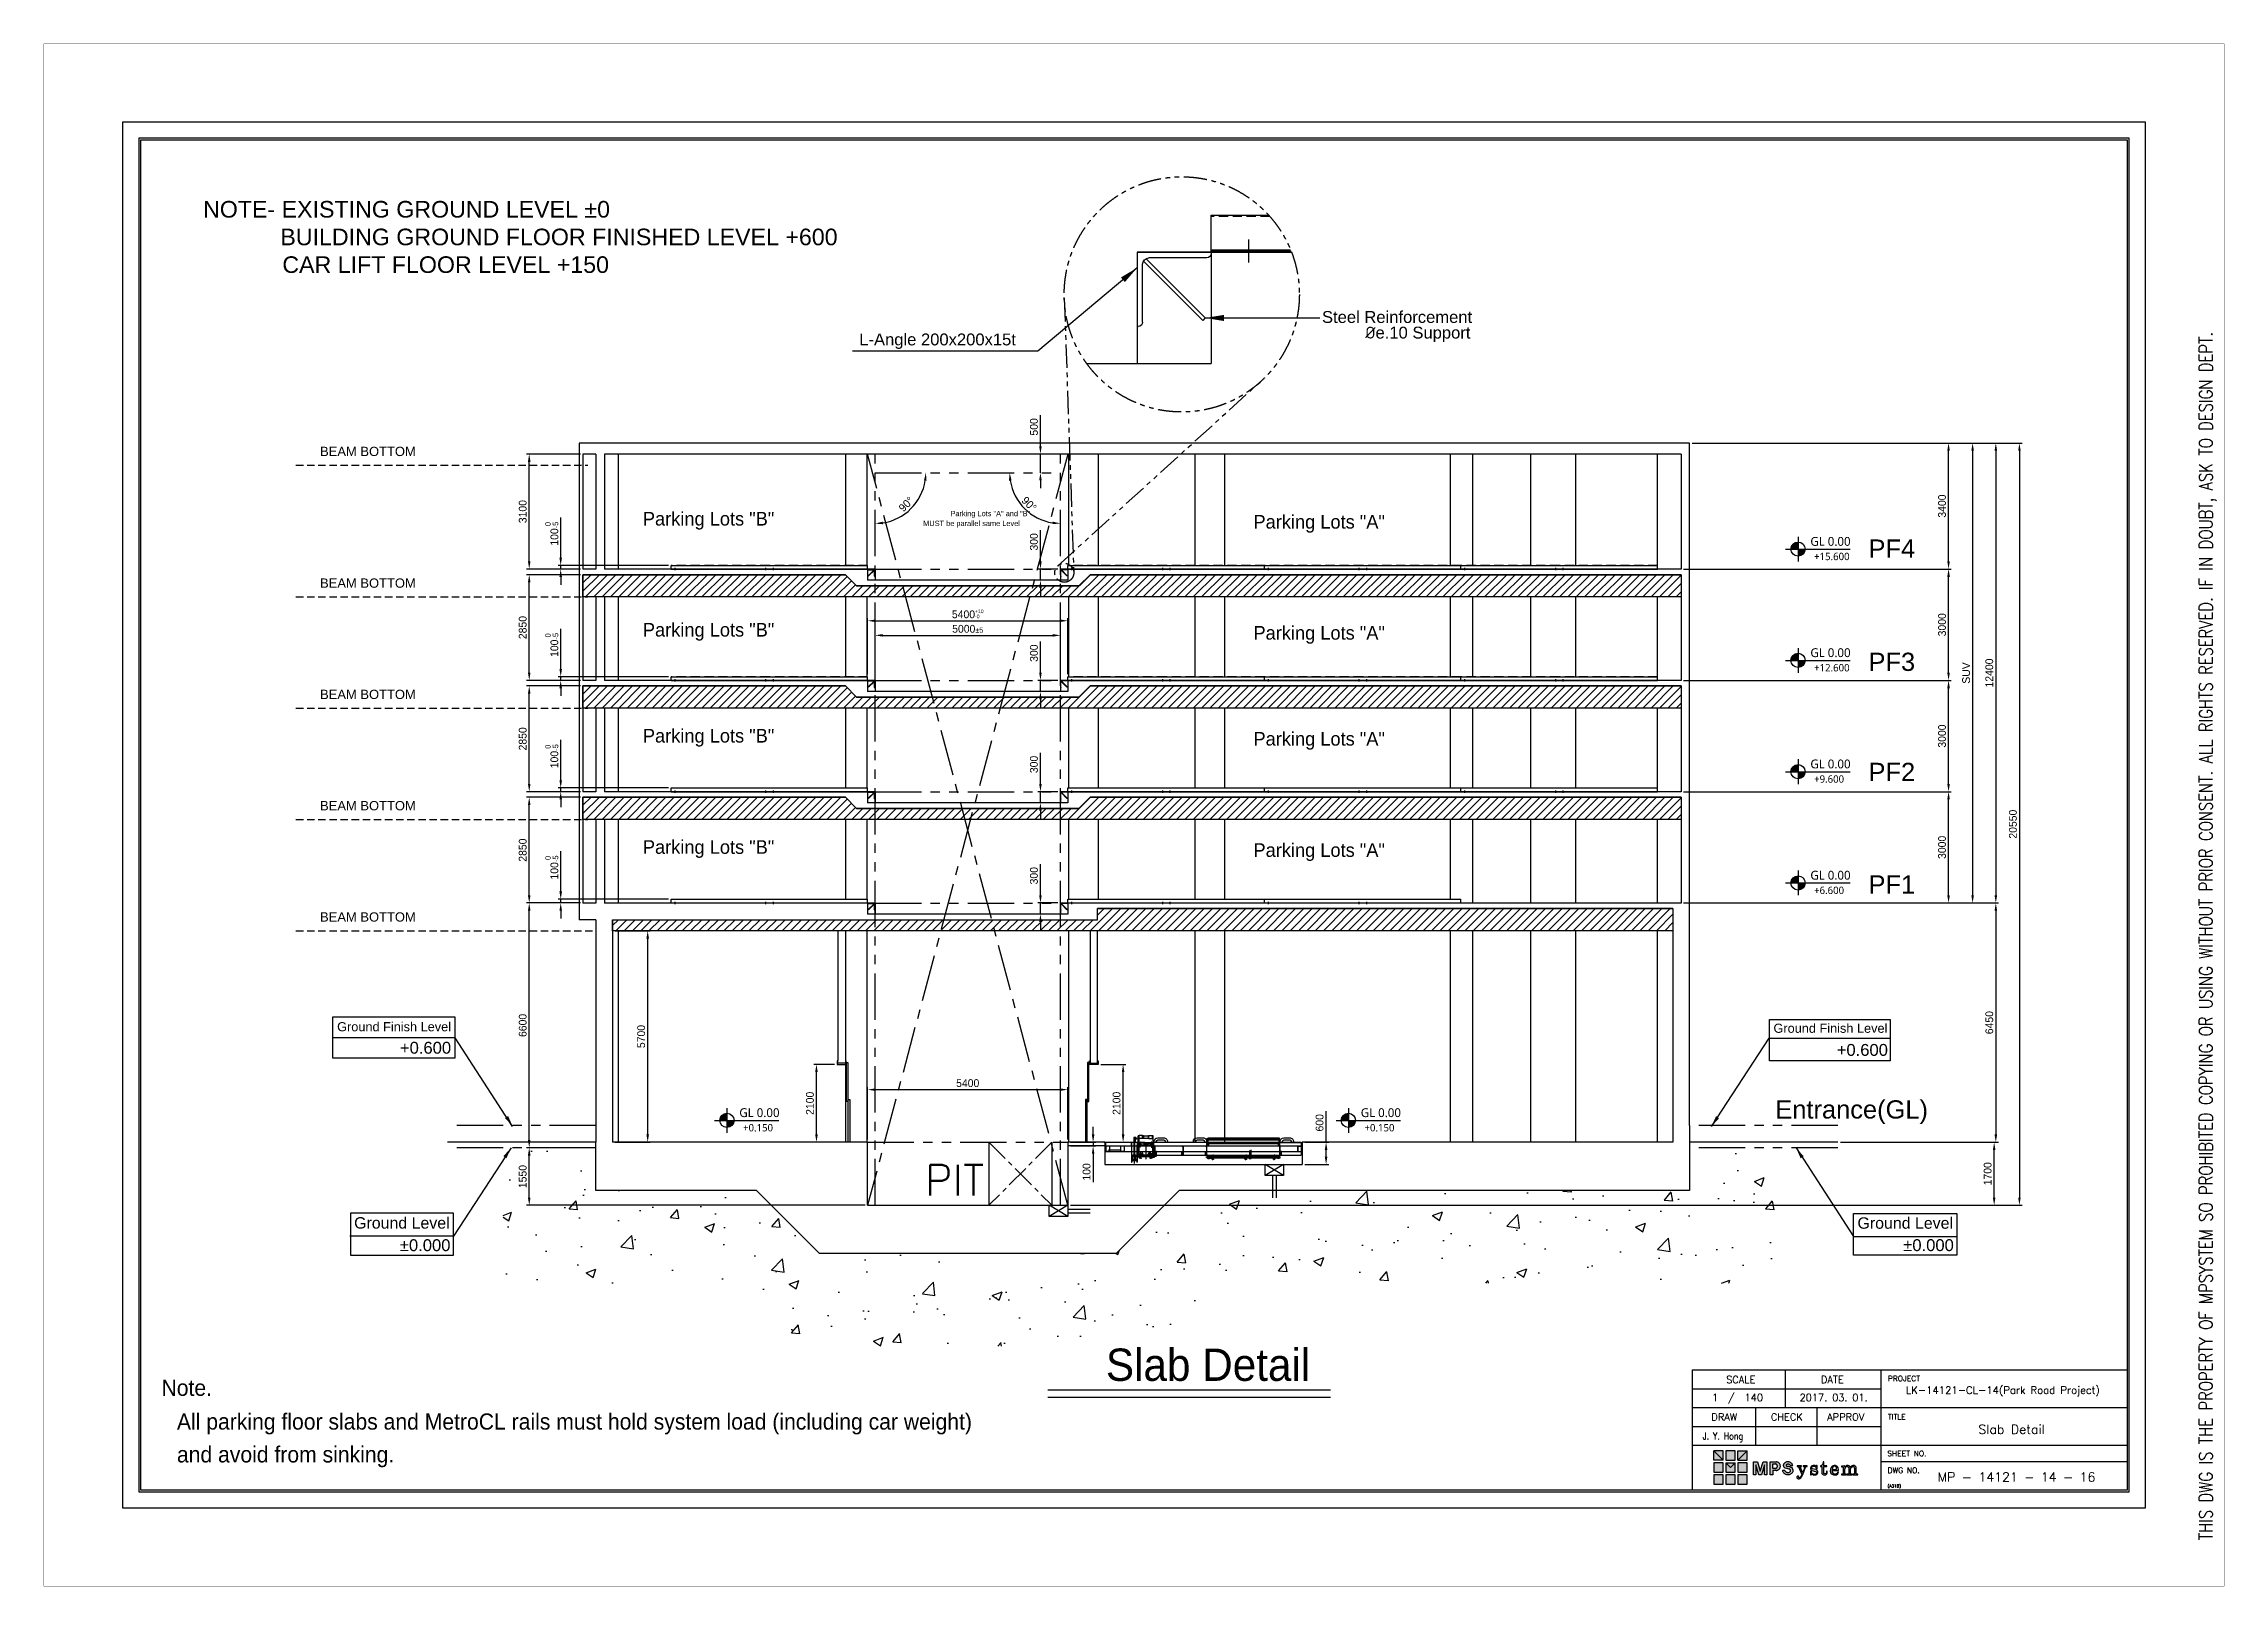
# Model space of a CAD drawing. Header units: millimetres. Extents: x -5 to 1510635, y -6 to 71285.
# Drawn here: x 1016396 to 1075204, y -4 to 41584 of the extents above; entities that cross this region are included whole.
import ezdxf
from ezdxf.enums import TextEntityAlignment as Align

# ---------------------------------------------------------------- set-up
doc = ezdxf.new("R2010")
doc.units = ezdxf.units.MM
doc.header["$LTSCALE"] = 1000
for name, pattern in [('CENTER', [2, 1.25, -0.25, 0.25, -0.25]), ('DASHED', [3, 2, -1]), ('HIDDEN', [0.375, 0.25, -0.125]), ('PHANTOM', [2.5, 1.25, -0.25, 0.25, -0.25, 0.25, -0.25]), ('PHANTOM2', [1.25, 0.625, -0.125, 0.125, -0.125, 0.125, -0.125])]:
    doc.linetypes.add(name, pattern=pattern)
for name, color, linetype in [('1', 1, 'CENTER'), ('2', 42, 'Continuous'), ('3', 3, 'Continuous'), ('A-SYM', 6, 'Continuous'), ('MP-1', 1, 'CENTER'), ('MP-2', 42, 'Continuous'), ('MP-3', 3, 'Continuous'), ('MP-4', 4, 'HIDDEN'), ('MP-5', 5, 'PHANTOM'), ('MP-7', 7, 'Continuous'), ('MP-8', 8, 'Continuous'), ('TEXT', 3, 'Continuous')]:
    doc.layers.add(name, color=color, linetype=linetype)
doc.layers.add('G-ANNO-TEXT', color=231, linetype='Continuous', lineweight=9)
doc.styles.add('GHD', font='OUTLINE', dxfattribs={"bigfont": 'GHD'})
doc.styles.add('GHG1', font='simplex.shx', dxfattribs={"bigfont": 'whgtxt.shx'})
doc.styles.add('H', font='arial.ttf')
doc.styles.add('ROMANS', font='ROMANS.shx')
doc.styles.add('맑은고딕', font='malgun.ttf', dxfattribs={"height": 800})
doc.styles.add('울릉도L', font='')
doc.styles.get('울릉도L').set_extended_font_data('HYwulM')
doc.dimstyles.new('MPS2', dxfattribs={"dimscale": 100, "dimtxt": 3, "dimasz": 3, "dimexe": 1, "dimexo": 1, "dimgap": 1, "dimtad": 1, "dimzin": 12, "dimdsep": 46, "dimtxsty": 'Standard', "dimcen": 1, "dimclrd": 1, "dimclre": 1, "dimclrt": 7, "dimazin": 2, "dimtfac": 1, "dimtmove": 0, "dimatfit": 3, "dimfxl": 1, "dimarcsym": 0})
pattern_1 = [(45, (110875.29, -306093.01), (-112.253202, 112.253202), [])]

msp = doc.modelspace()

# ---------------------------------------------------------------- texts
at = {"style": 'ROMANS'}
msp.add_text('PIT', height=827.2727, dxfattribs=at).set_placement((1040961.331, 10536.234, 0), align=Align.CENTER)
at = {"linetype": 'ByBlock', "attachment_point": 1, "style": 'H'}
for s, insert, char_height, width in [('BEAM BOTTOM', (1023851.163, 30716.504, 0), 250, 3120), ('{\\fArial|b0|i0|c238|p34;PF}4', (1065607.225, 28216.992, 148.468), 491.09893, 2269.66136), ('BEAM BOTTOM', (1023851.163, 27166.504, 0), 250, 3120), ('{\\fArial|b0|i0|c238|p34;PF}3', (1065607.225, 25164.843, 148.468), 491.09893, 2269.66136), ('BEAM BOTTOM', (1023851.163, 24166.504, 0), 250, 3120), ('{\\fArial|b0|i0|c238|p34;PF}2', (1065607.225, 22197.203, 148.468), 491.09893, 2269.66136), ('BEAM BOTTOM', (1023851.163, 21166.504, 0), 250, 3120), ('PF1', (1065607.225, 19163.957, 148.468), 491.0989, 2269.66136), ('BEAM BOTTOM', (1023851.163, 18166.504, 0), 250, 3120), ('Entrance(GL)', (1063094.333, 13098.586, 148.468), 491.09893, 4197.16095)]:
    msp.add_mtext(s, dxfattribs=dict(at, insert=insert, char_height=char_height, width=width))
at = {"layer": '2', "color": 7, "char_height": 144, "attachment_point": 9, "style": 'ROMANS'}
for s, insert in [('{\\fﾱﾼﾸﾲ|b0|i0|c129|p49;Parking Lots "A" and "B"}', (1043000.947, 28801.585, 0)), ('{\\fﾱﾼﾸﾲ|b0|i0|c129|p49;MUST be parallel same Level}', (1042723.12, 28536.282, 0))]:
    msp.add_mtext(s, dxfattribs=dict(at, insert=insert))
at = {"layer": '3', "style": 'GHD'}
for s, p in [('Parking Lots "B"', (1032555.554, 28593.19, 0)), ('Parking Lots "A"', (1049021.445, 28510.386, 0)), ('Parking Lots "B"', (1032555.554, 25599.59, 0)), ('Parking Lots "A"', (1049021.445, 25516.786, 0)), ('Parking Lots "B"', (1032555.554, 22743.19, 0)), ('Parking Lots "A"', (1049021.445, 22660.386, 0)), ('Parking Lots "B"', (1032555.554, 19743.19, 0)), ('Parking Lots "A"', (1049021.445, 19660.386, 0))]:
    msp.add_text(s, height=367.5, dxfattribs=at).set_placement(p)
at = {"layer": 'A-SYM', "style": '맑은고딕'}
for p in [(1064039.808, 28047.1, 0), (1064039.808, 25047.1, 0), (1064039.808, 22047.1, 0), (1064039.808, 19047.1, 0), (1035156.5, 12646.81, 0), (1051914.515, 12646.81, 0)]:
    msp.add_text('GL 0.00', height=238.14, dxfattribs=at).set_placement(p)
at = {"layer": 'A-SYM', "color": 2, "style": '맑은고딕'}
for s, p in [('+15.600', (1064140.337, 27660.664, 0)), ('+12.600', (1064140.337, 24660.664, 0)), ('+9.600', (1064140.337, 21660.664, 0)), ('+6.600', (1064140.337, 18660.664, 0)), ('+0.150', (1035257.03, 12260.374, 0)), ('+0.150', (1052015.044, 12260.374, 0))]:
    msp.add_text(s, height=198.45, dxfattribs=at).set_placement(p)
at = {"layer": 'MP-2'}
for s, height, style, p in [('LK-14121-CL-14(Park Road Project)', 199.11111, 'GHG1', (1069231.049, 5186.162)), ('1  /  140', 193.0303, 'ROMANS', (1062074.446, 4990.084)), ('2017. 03. 01.', 193.0303, 'ROMANS', (1064667.969, 4990.084)), ('MP - 14121 - 14 - 16', 248.88889, 'GHG1', (1069598.426, 2818.273))]:
    msp.add_text(s, height=height, rotation=0.00000043, dxfattribs=dict(at, style=style)).set_placement(p, align=Align.CENTER)
at = {"layer": 'MP-2', "style": 'ROMANS', "width": 0.8}
msp.add_text('J. Y. Hong', height=193.0303, rotation=0.00000043, dxfattribs=at).set_placement((1061682.48, 3951.015), align=Align.CENTER)
at = {"layer": 'MP-2', "style": 'GHG1'}
msp.add_text('Slab Detail', height=248.88889, rotation=0.00000043, dxfattribs=at).set_placement((1070362.082, 4103.904), align=Align.RIGHT)
at = {"layer": 'MP-2', "style": 'ROMANS'}
msp.add_text('(A31B)', height=79.1919, rotation=0.00000043, dxfattribs=at).set_placement((1066122.331, 2664.039))
at = {"layer": 'MP-3', "style": 'ROMANS'}
for s, p in [('SCALE', (1062162.215, 5473.981)), ('DATE', (1064631.236, 5473.981)), ('DRAW', (1061718.383, 4466.216)), ('CHECK', (1063403.426, 4466.216)), ('APPROV', (1064994.963, 4466.216))]:
    msp.add_text(s, height=193.0303, rotation=0.00000043, dxfattribs=at).set_placement(p, align=Align.CENTER)
for s, p in [('PROJECT', (1066129.6, 5524.964)), ('TITLE', (1066129.6, 4491.658)), ('SHEET NO.', (1066114.749, 3503.044)), ('DWG NO.', (1066122.331, 3049.697))]:
    msp.add_text(s, height=148.4848, rotation=0.00000043, dxfattribs=at).set_placement(p)
at = {"layer": 'MP-7', "linetype": 'ByBlock', "style": 'H'}
for s, insert, char_height, width, attachment_point in [('{\\fArial|b0|i0|c238|p34;\\PSteel Reinforcement}', (1050869.503, 34908.862, 0), 320, 4123.42687, 1), ('{\\fArial|b0|i0|c238|p34;L-Angle }200{\\fArial|b0|i0|c238|p34;x}200{\\fArial|b0|i0|c238|p34;x}15{\\fArial|b0|i0|c238|p34;t}', (1038390.798, 33769.969, 0), 320, 4696.49373, 1), ('{\\fArial|b0|i0|c238|p34; \\fISOCPEUR|b0|i0|c238|p34;%%C\\fArial|b0|i0|c238|p34;e.\\f@Arial Unicode MS|b0|i0|c0|p50;10\\f@Arial Unicode MS|b0|i0|c129|p50; Support}', (1051911.508, 33954.05, 0), 320, 4123.42687, 1), ('Ground Finish{\\fArial|b0|i0|c238|p34; Level}', (1024310.677, 14956.03, 0), 245.76, 3211.6758, 7), ('Ground Finish{\\fArial|b0|i0|c238|p34; Level}', (1063044.752, 14915.369, 0), 245.76, 3211.6758, 7), ('+{\\fArial|b0|i0|c238|p34;0.}6{\\fArial|b0|i0|c238|p34;00}', (1026004.902, 14350.951, 0), 320, 2683.40813, 7), ('+{\\fArial|b0|i0|c238|p34;0.}6{\\fArial|b0|i0|c238|p34;00}', (1064751.07, 14292.692, 0), 320, 2683.40813, 7), ('Ground Level', (1027345.083, 9947.962, 0), 307.2, 2576.07181, 3), ('Ground Level', (1065310.399, 9944.164, 0), 307.2, 2576.07181, 1), ('{\\fArial|b0|i0|c238|p34;%%P0.000}', (1027366.209, 9353.102, 0), 320, 2683.40813, 3), ('{\\fArial|b0|i0|c238|p34;%%P0.000}', (1067908.286, 9354.251, 0), 320, 2683.40813, 3)]:
    msp.add_mtext(s, dxfattribs=dict(at, insert=insert, char_height=char_height, width=width, attachment_point=attachment_point))
at = {"layer": 'MP-8', "style": 'ROMANS', "width": 0.8}
msp.add_text('THIS DWG IS THE PROPERTY OF MPSYSTEM SO PROHIBITED COPYING OR USING WITHOUT PRIOR CONSENT. ALL RIGHTS RESERVED. IF IN DOUBT, ASK TO DESIGN DEPT.', height=362.88, rotation=90, dxfattribs=at).set_placement((1074885.282, 1240.817))
at = {"layer": 'MP-8', "linetype": 'ByBlock', "insert": (1020695.373, 37343.144), "char_height": 447.61621, "attachment_point": 1, "style": 'H'}
msp.add_mtext_dynamic_manual_height_columns('{\\fArial|b0|i0|c238|p34;NOTE- EXISTING GROUND LEVEL %%P0\\P            BUILDING GROUND FLOOR FINISHED LEVEL +600\\P^I  CAR LIFT FLOOR LEVEL +150}', width=29952.96773, gutter_width=1598.629, heights=[0], dxfattribs=at)
at = {"layer": 'TEXT', "color": 0, "style": '울릉도L'}
msp.add_text('Slab Detail', height=871.11111, dxfattribs=at).set_placement((1050552.884, 5535.108), align=Align.RIGHT)
for s, height, p in [('Note.', 435.5556, (1019574.628, 5131.557)), ('All parking floor slabs and MetroCL rails must hold system load (including car weight) ', 435.55556, (1019990.987, 4221.57)), ('and avoid from sinking.  ', 435.55556, (1019990.987, 3335.881))]:
    msp.add_text(s, height=height, dxfattribs=at).set_placement(p)

# ---------------------------------------------------------------- blocks, each defined once
blk = doc.blocks.new('MP LOGO')
h = blk.add_hatch(color=20)
h.paths.add_polyline_path([(9, 55), (0, 64), (0, 46), (18, 46)])
h.paths.add_polyline_path([(18, 41), (0, 41), (0, 23), (18, 23)])
h.paths.add_polyline_path([(32, 32), (23, 41), (23, 23), (41, 23), (41, 41)])
h.paths.add_polyline_path([(64, 23), (64, 41), (46, 41), (46, 23)])
h.paths.add_polyline_path([(64, 46), (64, 64), (55, 55), (46, 46)])
h.paths.add_polyline_path([(64, 18), (46, 18), (46, 0), (64, 0)])
h.paths.add_polyline_path([(0, 0), (18, 0), (18, 18), (0, 18)])
h = blk.add_hatch(color=131)
h.paths.add_polyline_path([(18, 64), (0, 64), (9, 55), (18, 46)])
h.paths.add_polyline_path([(41, 64), (23, 64), (23, 46), (41, 46)])
h.paths.add_polyline_path([(64, 64), (46, 64), (46, 46), (55, 55)])
h.paths.add_polyline_path([(41, 41), (23, 41), (32, 32)])
h.paths.add_polyline_path([(41, 18), (23, 18), (23, 0), (41, 0)])
at = {"color": 131}
for points in [[(9, 55), (18, 46), (18, 64), (0, 64)], [(23, 46), (41, 46), (41, 64), (23, 64)], [(55, 55), (46, 46), (46, 64), (64, 64)], [(23, 0), (41, 0), (41, 18), (23, 18)]]:
    blk.add_lwpolyline(points, close=True, dxfattribs=at)
at = {"color": 20}
for points in [[(9, 55), (18, 46), (0, 46), (0, 64)], [(55, 55), (46, 46), (64, 46), (64, 64)], [(0, 23), (18, 23), (18, 41), (0, 41)], [(0, 0), (18, 0), (18, 18), (0, 18)], [(32, 32), (23, 41), (23, 23), (41, 23), (41, 41)], [(46, 23), (64, 23), (64, 41), (46, 41)], [(46, 0), (64, 0), (64, 18), (46, 18)]]:
    blk.add_lwpolyline(points, close=True, dxfattribs=at)
at = {"color": 143}
blk.add_lwpolyline([(23, 41), (41, 41), (32, 32), (32, 32)], close=True, dxfattribs=at)
blk = doc.blocks.new('MP LOGO 02')
at = {"layer": 'MP-2'}
h = blk.add_hatch(color=256, dxfattribs=at)
h.paths.add_polyline_path([(8.38, 4.28), (7.62, 4.28), (7.62, 1.78), (8.09, 1.78), (8.09, 3.69), (8.69, 1.78), (9.16, 1.78), (9.76, 3.69), (9.76, 1.78), (10.23, 1.78), (10.23, 4.28), (9.47, 4.28), (8.92, 2.49)])
h.paths.add_polyline_path([(10.86, 1.78), (11.38, 1.78), (11.38, 2.62), (12, 2.62), (12.11, 2.63), (12.2, 2.65), (12.3, 2.68), (12.39, 2.73), (12.47, 2.78), (12.55, 2.85), (12.62, 2.92), (12.68, 3), (12.73, 3.09), (12.77, 3.18), (12.79, 3.28), (12.81, 3.38), (12.81, 3.48), (12.8, 3.58), (12.78, 3.68), (12.75, 3.77), (12.7, 3.86), (12.65, 3.95), (12.59, 4.02), (12.51, 4.09), (12.43, 4.15), (12.35, 4.2), (12.25, 4.24), (12.16, 4.27), (12.06, 4.28), (10.86, 4.28)])
h.paths.add_polyline_path([(11.38, 3.89), (11.85, 3.89), (11.92, 3.88), (11.99, 3.85), (12.05, 3.82), (12.1, 3.77), (12.15, 3.72), (12.19, 3.66), (12.22, 3.59), (12.23, 3.52), (12.24, 3.45), (12.23, 3.38), (12.22, 3.31), (12.19, 3.24), (12.15, 3.18), (12.1, 3.13), (12.05, 3.09), (11.99, 3.05), (11.92, 3.02), (11.85, 3.01), (11.38, 3.01)], flags=16)
h.paths.add_polyline_path([(14.02, 3.76), (14.1, 3.8), (14.18, 3.82), (14.26, 3.83), (14.34, 3.83), (14.42, 3.81), (14.5, 3.79), (14.57, 3.75), (14.64, 3.7), (14.7, 3.65), (14.75, 3.58), (15.19, 3.58), (15.16, 3.69), (15.11, 3.79), (15.06, 3.88), (14.99, 3.97), (14.91, 4.05), (14.83, 4.12), (14.74, 4.18), (14.64, 4.23), (14.53, 4.27), (14.42, 4.29), (14.31, 4.31), (14.2, 4.31), (14.09, 4.29), (13.99, 4.27), (13.88, 4.23), (13.78, 4.18), (13.69, 4.12), (13.6, 4.05), (13.53, 3.97), (13.48, 3.92), (13.44, 3.85), (13.41, 3.79), (13.39, 3.72), (13.37, 3.64), (13.37, 3.57), (13.39, 3.49), (13.41, 3.42), (13.44, 3.35), (13.48, 3.29), (13.52, 3.23), (13.58, 3.19), (13.64, 3.14), (13.71, 3.11), (14.46, 2.93), (14.55, 2.91), (14.65, 2.84), (14.72, 2.75), (14.75, 2.63), (14.74, 2.52), (14.7, 2.41), (14.62, 2.32), (14.54, 2.28), (14.46, 2.25), (14.37, 2.23), (14.29, 2.22), (14.2, 2.23), (14.11, 2.24), (14.03, 2.27), (13.95, 2.3), (13.88, 2.35), (13.81, 2.41), (13.75, 2.47), (13.7, 2.54), (13.66, 2.62), (13.19, 2.62), (13.23, 2.51), (13.28, 2.4), (13.34, 2.3), (13.41, 2.21), (13.49, 2.12), (13.58, 2.05), (13.68, 1.98), (13.78, 1.92), (13.89, 1.88), (14, 1.85), (14.12, 1.82), (14.24, 1.82), (14.35, 1.82), (14.47, 1.83), (14.58, 1.86), (14.69, 1.9), (14.8, 1.95), (14.9, 2.02), (14.99, 2.09), (15.08, 2.17), (15.15, 2.26), (15.22, 2.36), (15.25, 2.43), (15.27, 2.51), (15.28, 2.59), (15.27, 2.67), (15.26, 2.75), (15.24, 2.83), (15.21, 2.9), (15.17, 2.97), (15.12, 3.04), (15.06, 3.1), (15, 3.14), (14.93, 3.19), (14.85, 3.22), (14.74, 3.27), (14.62, 3.32), (14.5, 3.36), (14.38, 3.38), (14.26, 3.4), (14.18, 3.41), (14.1, 3.42), (14.03, 3.46), (13.95, 3.52), (13.92, 3.59), (13.92, 3.67), (13.97, 3.74)])
h.paths.add_polyline_path([(16.65, 3.29), (16.65, 3.36), (16.7, 3.4), (16.91, 3.4), (16.91, 3.52), (16.03, 3.52), (16.03, 3.4), (16.16, 3.38), (16.3, 3.3), (16.93, 1.85), (16.89, 1.71), (16.73, 1.44), (16.6, 1.28), (16.47, 1.2), (16.35, 1.21), (16.37, 1.41), (16.29, 1.51), (16.13, 1.51), (16.01, 1.42), (16, 1.21), (16.09, 1.09), (16.24, 1.03), (16.44, 1.03), (16.57, 1.08), (16.76, 1.23), (16.94, 1.49), (17.11, 1.82), (17.68, 3.25), (17.79, 3.36), (17.97, 3.4), (17.97, 3.52), (17.23, 3.52), (17.23, 3.4), (17.45, 3.37), (17.5, 3.31), (17.5, 3.25), (17.12, 2.26), (17.06, 2.32)])
h.paths.add_polyline_path([(18.99, 2.94), (18.89, 3.01), (18.85, 3.09), (18.85, 3.24), (18.89, 3.31), (19, 3.41), (19.08, 3.43), (19.38, 3.42), (19.5, 3.36), (19.62, 3.25), (19.78, 2.94), (19.88, 2.94), (19.88, 3.56), (19.78, 3.56), (19.67, 3.43), (19.44, 3.56), (19.1, 3.58), (18.85, 3.5), (18.72, 3.36), (18.64, 3.14), (18.64, 2.97), (18.68, 2.83), (18.73, 2.74), (18.89, 2.62), (19.56, 2.45), (19.67, 2.4), (19.78, 2.28), (19.78, 2.09), (19.71, 1.98), (19.56, 1.9), (19.44, 1.87), (19.21, 1.9), (19.03, 1.98), (18.9, 2.11), (18.81, 2.28), (18.76, 2.47), (18.62, 2.47), (18.62, 1.76), (18.76, 1.76), (18.84, 1.9), (19.1, 1.77), (19.25, 1.73), (19.62, 1.76), (19.82, 1.86), (19.96, 2.04), (20, 2.17), (20, 2.42), (19.95, 2.57), (19.82, 2.7), (19.7, 2.78)])
h.paths.add_polyline_path([(21.18, 3.36), (21.73, 3.36), (21.73, 3.52), (21.18, 3.52), (21.18, 4.28), (21.03, 4.28), (20.99, 4.03), (20.92, 3.79), (20.74, 3.58), (20.52, 3.52), (20.52, 3.36), (20.82, 3.36), (20.82, 2.06), (20.85, 1.96), (20.96, 1.83), (21.09, 1.76), (21.39, 1.73), (21.58, 1.81), (21.71, 1.92), (21.81, 2.13), (21.84, 2.47), (21.71, 2.47), (21.68, 2.21), (21.56, 2), (21.45, 1.95), (21.32, 1.95), (21.2, 2.03), (21.18, 2.09)])
h.paths.add_polyline_path([(24.02, 2.64), (24.02, 2.75), (23.92, 3.15), (23.84, 3.29), (23.71, 3.43), (23.43, 3.57), (23.15, 3.58), (22.95, 3.53), (22.81, 3.46), (22.57, 3.2), (22.44, 2.85), (22.43, 2.49), (22.47, 2.31), (22.55, 2.12), (22.76, 1.88), (23.06, 1.75), (23.41, 1.73), (23.63, 1.81), (23.8, 1.93), (23.92, 2.07), (24.02, 2.27), (23.89, 2.31), (23.77, 2.12), (23.63, 2), (23.53, 1.95), (23.43, 1.92), (23.17, 1.93), (23, 2.03), (22.91, 2.14), (22.84, 2.34), (22.81, 2.64)])
h.paths.add_polyline_path([(22.81, 2.79), (22.85, 3.07), (22.92, 3.25), (23.02, 3.37), (23.16, 3.43), (23.35, 3.43), (23.45, 3.4), (23.53, 3.32), (23.62, 3.12), (23.62, 2.8)], flags=16)
h.paths.add_polyline_path([(25.23, 2.86), (25.26, 3.01), (25.34, 3.2), (25.43, 3.29), (25.57, 3.36), (25.75, 3.36), (25.86, 3.31), (25.94, 3.22), (26, 3.06), (26, 1.98), (25.94, 1.92), (25.68, 1.92), (25.68, 1.78), (26.61, 1.78), (26.61, 1.92), (26.38, 1.92), (26.33, 2), (26.33, 2.89), (26.37, 3.06), (26.43, 3.19), (26.51, 3.27), (26.68, 3.36), (26.86, 3.36), (26.97, 3.3), (27.04, 3.17), (27.08, 3), (27.08, 2.01), (27.02, 1.92), (26.77, 1.92), (26.77, 1.78), (27.7, 1.78), (27.7, 1.92), (27.46, 1.92), (27.41, 1.98), (27.41, 3.06), (27.38, 3.24), (27.22, 3.47), (27.02, 3.57), (26.74, 3.57), (26.47, 3.43), (26.35, 3.3), (26.33, 3.25), (26.29, 3.22), (26.22, 3.36), (26.05, 3.52), (25.86, 3.58), (25.7, 3.58), (25.57, 3.55), (25.42, 3.46), (25.32, 3.37), (25.26, 3.26), (25.23, 3.26), (25.23, 3.52), (24.56, 3.48), (24.56, 3.32), (24.85, 3.32), (24.9, 3.25), (24.9, 2), (24.83, 1.92), (24.57, 1.92), (24.57, 1.78), (24.9, 1.78), (25.52, 1.78), (25.52, 1.92), (25.28, 1.92), (25.23, 2)])
for points in [[(8.09, 1.78), (7.62, 1.78), (7.62, 4.28), (8.38, 4.28), (8.92, 2.49), (9.47, 4.28), (10.23, 4.28), (10.23, 1.78), (9.76, 1.78), (9.76, 3.69), (9.16, 1.78), (8.69, 1.78), (8.09, 3.69), (8.09, 1.78)], [(21.03, 4.28), (20.99, 4.03), (20.92, 3.79), (20.74, 3.58), (20.52, 3.52), (20.52, 3.36), (20.82, 3.36), (20.82, 2.06), (20.85, 1.96), (20.96, 1.83), (21.09, 1.76), (21.39, 1.73), (21.58, 1.81), (21.71, 1.92), (21.81, 2.13), (21.84, 2.47), (21.71, 2.47), (21.68, 2.21), (21.56, 2), (21.45, 1.95), (21.32, 1.95), (21.2, 2.03), (21.18, 2.09), (21.18, 3.36), (21.73, 3.36), (21.73, 3.52), (21.18, 3.52), (21.18, 4.28), (21.03, 4.28)], [(16.03, 3.52), (16.03, 3.4), (16.16, 3.38), (16.3, 3.3), (16.93, 1.85), (16.89, 1.71), (16.73, 1.44), (16.6, 1.28), (16.47, 1.2), (16.35, 1.21), (16.37, 1.41), (16.29, 1.51), (16.13, 1.51), (16.01, 1.42), (16, 1.21), (16.09, 1.09), (16.24, 1.03), (16.44, 1.03), (16.57, 1.08), (16.76, 1.23), (16.94, 1.49), (17.11, 1.82), (17.68, 3.25), (17.79, 3.36), (17.97, 3.4), (17.97, 3.52), (17.23, 3.52), (17.23, 3.4), (17.45, 3.37), (17.5, 3.31), (17.5, 3.25), (17.12, 2.26), (17.06, 2.32), (16.65, 3.29), (16.65, 3.36), (16.7, 3.4), (16.91, 3.4), (16.91, 3.52), (16.03, 3.52)], [(19.1, 3.58), (18.85, 3.5), (18.72, 3.36), (18.64, 3.14), (18.64, 2.97), (18.68, 2.83), (18.73, 2.74), (18.89, 2.62), (19.56, 2.45), (19.67, 2.4), (19.78, 2.28), (19.78, 2.09), (19.71, 1.98), (19.56, 1.9), (19.44, 1.87), (19.21, 1.9), (19.03, 1.98), (18.9, 2.11), (18.81, 2.28), (18.76, 2.47), (18.62, 2.47), (18.62, 1.76), (18.76, 1.76), (18.84, 1.9), (19.1, 1.77), (19.25, 1.73), (19.62, 1.76), (19.82, 1.86), (19.96, 2.04), (20, 2.17), (20, 2.42), (19.95, 2.57), (19.82, 2.7), (19.7, 2.78), (18.99, 2.94), (18.89, 3.01), (18.85, 3.09), (18.85, 3.24), (18.89, 3.31), (19, 3.41), (19.08, 3.43), (19.38, 3.42), (19.5, 3.36), (19.62, 3.25), (19.78, 2.94), (19.88, 2.94), (19.88, 3.56), (19.78, 3.56), (19.69, 3.45), (19.65, 3.45), (19.44, 3.56), (19.1, 3.58)], [(23.15, 3.58), (22.95, 3.53), (22.81, 3.46), (22.57, 3.2), (22.44, 2.85), (22.43, 2.49), (22.47, 2.31), (22.55, 2.12), (22.76, 1.88), (23.06, 1.75), (23.41, 1.73), (23.63, 1.81), (23.8, 1.93), (23.92, 2.07), (24.02, 2.27), (23.89, 2.31), (23.77, 2.12), (23.63, 2), (23.53, 1.95), (23.43, 1.92), (23.17, 1.93), (23, 2.03), (22.91, 2.14), (22.84, 2.34), (22.81, 2.64), (24.02, 2.64), (24.02, 2.75), (23.92, 3.15), (23.84, 3.29), (23.71, 3.43), (23.43, 3.57), (23.15, 3.58)], [(23.16, 3.43), (23.02, 3.37), (22.92, 3.25), (22.85, 3.07), (22.81, 2.79), (23.62, 2.8), (23.62, 3.12), (23.53, 3.32), (23.45, 3.4), (23.35, 3.43), (23.16, 3.43)], [(25.7, 3.58), (25.57, 3.55), (25.42, 3.46), (25.32, 3.37), (25.26, 3.26), (25.23, 3.26), (25.23, 3.52), (24.56, 3.48), (24.56, 3.32), (24.85, 3.32), (24.9, 3.25), (24.9, 2), (24.83, 1.92), (24.57, 1.92), (24.57, 1.78), (24.9, 1.78), (25.52, 1.78), (25.52, 1.92), (25.28, 1.92), (25.23, 2), (25.23, 2.86), (25.26, 3.01), (25.34, 3.2), (25.43, 3.29), (25.57, 3.36), (25.75, 3.36), (25.86, 3.31), (25.94, 3.22), (26, 3.06), (26, 1.98), (25.94, 1.92), (25.68, 1.92), (25.68, 1.78), (26.61, 1.78), (26.61, 1.92), (26.38, 1.92), (26.33, 2), (26.33, 2.89), (26.37, 3.06), (26.43, 3.19), (26.51, 3.27), (26.68, 3.36), (26.86, 3.36), (26.97, 3.3), (27.04, 3.17), (27.08, 3), (27.08, 2.01), (27.02, 1.92), (26.77, 1.92), (26.77, 1.78), (27.7, 1.78), (27.7, 1.92), (27.46, 1.92), (27.41, 1.98), (27.41, 3.06), (27.38, 3.24), (27.22, 3.47), (27.02, 3.57), (26.74, 3.57), (26.47, 3.43), (26.35, 3.3), (26.33, 3.25), (26.29, 3.22), (26.22, 3.36), (26.05, 3.52), (25.86, 3.58), (25.7, 3.58)]]:
    blk.add_lwpolyline(points, close=True, dxfattribs=at)
for points in [[(12, 2.62), (11.38, 2.62), (11.38, 1.78), (10.86, 1.78), (10.86, 4.28), (12.06, 4.28)], [(12, 2.62), (12.11, 2.63), (12.2, 2.65), (12.3, 2.68), (12.39, 2.73), (12.47, 2.78), (12.55, 2.85), (12.62, 2.92), (12.68, 3), (12.73, 3.09), (12.77, 3.18), (12.79, 3.28), (12.81, 3.38), (12.81, 3.48), (12.8, 3.58), (12.78, 3.68), (12.75, 3.77), (12.7, 3.86), (12.65, 3.95), (12.59, 4.02), (12.51, 4.09), (12.43, 4.15), (12.35, 4.2), (12.25, 4.24), (12.16, 4.27), (12.06, 4.28)], [(14.75, 3.58), (15.19, 3.58), (15.16, 3.69), (15.11, 3.79), (15.06, 3.88), (14.99, 3.97), (14.91, 4.05), (14.83, 4.12), (14.74, 4.18), (14.64, 4.23), (14.53, 4.27), (14.42, 4.29), (14.31, 4.31), (14.2, 4.31), (14.09, 4.29), (13.99, 4.27), (13.88, 4.23), (13.78, 4.18), (13.69, 4.12), (13.6, 4.05), (13.53, 3.97), (13.48, 3.92), (13.44, 3.85), (13.41, 3.79), (13.39, 3.72), (13.37, 3.64), (13.37, 3.57), (13.39, 3.49), (13.41, 3.42), (13.44, 3.35), (13.48, 3.29), (13.52, 3.23), (13.58, 3.19), (13.64, 3.14), (13.71, 3.11), (14.46, 2.93)], [(11.85, 3.01), (11.38, 3.01), (11.38, 3.89), (11.85, 3.89)], [(11.85, 3.01), (11.92, 3.02), (11.99, 3.05), (12.05, 3.09), (12.1, 3.13), (12.15, 3.18), (12.19, 3.24), (12.22, 3.31), (12.23, 3.38), (12.24, 3.45), (12.23, 3.52), (12.22, 3.59), (12.19, 3.66), (12.15, 3.72), (12.1, 3.77), (12.05, 3.82), (11.99, 3.85), (11.92, 3.88), (11.85, 3.89)], [(13.66, 2.62), (13.19, 2.62), (13.23, 2.51), (13.28, 2.4), (13.34, 2.3), (13.41, 2.21), (13.49, 2.12), (13.58, 2.05), (13.68, 1.98), (13.78, 1.92), (13.89, 1.88), (14, 1.85), (14.12, 1.82), (14.24, 1.82), (14.35, 1.82), (14.47, 1.83), (14.58, 1.86), (14.69, 1.9), (14.8, 1.95), (14.9, 2.02), (14.99, 2.09), (15.08, 2.17), (15.15, 2.26), (15.22, 2.36), (15.25, 2.43), (15.27, 2.51), (15.28, 2.59), (15.27, 2.67), (15.26, 2.75), (15.24, 2.83), (15.21, 2.9), (15.17, 2.97), (15.12, 3.04), (15.06, 3.1), (15, 3.14), (14.93, 3.19), (14.85, 3.22), (14.74, 3.27), (14.62, 3.32), (14.5, 3.36), (14.38, 3.38), (14.26, 3.4)], [(13.66, 2.62), (13.7, 2.54), (13.75, 2.47), (13.81, 2.41), (13.88, 2.35), (13.95, 2.3), (14.03, 2.27), (14.11, 2.24), (14.2, 2.23), (14.29, 2.22), (14.37, 2.23), (14.46, 2.25), (14.54, 2.28)], [(14.02, 3.76), (13.99, 3.75), (13.96, 3.72), (13.93, 3.69), (13.92, 3.65), (13.92, 3.61), (13.93, 3.57), (13.94, 3.53), (13.97, 3.5)], [(13.97, 3.5), (14.03, 3.46), (14.1, 3.42), (14.18, 3.41), (14.26, 3.4)], [(14.75, 3.58), (14.7, 3.65), (14.64, 3.7), (14.57, 3.75), (14.5, 3.79), (14.42, 3.81), (14.34, 3.83), (14.26, 3.83), (14.18, 3.82), (14.1, 3.8), (14.02, 3.76)], [(14.54, 2.28), (14.59, 2.31), (14.64, 2.34), (14.68, 2.39), (14.71, 2.44), (14.73, 2.49), (14.75, 2.55), (14.75, 2.61), (14.74, 2.66), (14.73, 2.72), (14.7, 2.77), (14.66, 2.82), (14.62, 2.86), (14.57, 2.89), (14.52, 2.92), (14.46, 2.93)]]:
    blk.add_lwpolyline(points, dxfattribs=at)
at = {"color": 40, "xscale": 0.1000000000000227, "yscale": 0.1000000000000227, "zscale": 0.1000000000000227}
blk.add_blockref('MP LOGO', (0, 0), dxfattribs=at)
blk = doc.blocks.new('Door 2500-2up_2')
at = {"layer": 'MP-2'}
blk.add_lwpolyline([(-258151, -48910), (-258151, -48980), (-258351, -48980), (-258351, -48910), (-258371, -48910), (-258371, -49010), (-258131, -49010), (-258131, -48910), (-258151, -48910)], dxfattribs=at)
for points in [[(-258081, -50010), (-258121, -50010), (-258121, -48960), (-258081, -48960)], [(-258031, -51110), (-258071, -51110), (-258071, -49960), (-258031, -49960)]]:
    blk.add_lwpolyline(points, close=True, dxfattribs=at)
blk = doc.blocks.new('DA16')
at = {"layer": '1', "color": 2, "linetype": 'Continuous'}
for p, q in [((15, 3), (-15, 3)), ((-15, 3), (-15, 0)), ((-13, 14), (-13, 4)), ((10, 21), (-10, 21)), ((10, 16), (-10, 16)), ((-8, 24), (-7, 25)), ((-8, 24), (-8, 21)), ((7, 25), (-7, 25)), ((8, 24), (7, 25)), ((8, 24), (8, 21)), ((13, 14), (13, 4)), ((15, 3), (15, 0))]:
    blk.add_line(p, q, dxfattribs=at)
at = {"layer": '1', "color": 1, "linetype": 'Continuous'}
for p, q in [((-8, 24), (8, 24)), ((-7, 25), (-7, 21)), ((7, 25), (7, 21))]:
    blk.add_line(p, q, dxfattribs=at)
at = {"layer": '1', "color": 2, "linetype": 'Continuous'}
for centre, radius, start, end in [((-10, 11), 4.53, 44.55483, 135.44517), ((-10, 19), 2, 89.99999, 180), ((10, 11), 4.53, 44.55483, 135.44518), ((10, 19), 2, 0.00001, 90.00001)]:
    blk.add_arc(centre, radius, start, end, dxfattribs=at)
blk = doc.blocks.new('D12')
at = {"layer": '1', "color": 2, "linetype": 'Continuous'}
for p, q in [((12, 2), (-12, 2)), ((-12, 2), (-12, 0)), ((-10, 11), (-10, 4)), ((8, 12), (-8, 12)), ((-6, 15), (-5, 16)), ((-6, 15), (-6, 12)), ((5, 16), (-5, 16)), ((6, 15), (5, 16)), ((6, 15), (6, 12)), ((10, 11), (10, 4)), ((12, 2), (12, 0))]:
    blk.add_line(p, q, dxfattribs=at)
at = {"layer": '1', "color": 1, "linetype": 'Continuous'}
for p, q in [((-6, 15), (6, 15)), ((-5, 16), (-5, 12)), ((-5, 11), (-5, 4)), ((5, 16), (5, 12)), ((5, 11), (5, 4))]:
    blk.add_line(p, q, dxfattribs=at)
at = {"layer": '1', "color": 2, "linetype": 'Continuous'}
for centre, radius, start, end in [((-8, 9), 3.75, 46.73665, 133.26335), ((-8, 6), 3.75, 226.73666, 313.26335), ((0, -2), 14.6, 68.42596, 111.57404), ((0, 17), 14.6, 248.42596, 291.57404), ((8, 9), 3.75, 46.73666, 133.26335), ((8, 6), 3.75, 226.73666, 313.26334)]:
    blk.add_arc(centre, radius, start, end, dxfattribs=at)
blk = doc.blocks.new('CD-02-S-5200x2300-070616')
at = {"layer": 'MP-2'}
for p, q in [((-3865, 0), (-3865, 22)), ((-3805, 0), (-3805, 22)), ((-3605, 122), (-3765, 122)), ((-3605, 62), (-3765, 62)), ((-3565, 0), (-3565, 22)), ((-3505, 0), (-3505, 22)), ((-3485, -100), (-3485, 110)), ((-3485, 110), (-3475, 110)), ((-3485, 85), (-1505, 85)), ((-3475, 110), (-1560, 110)), ((-3475, -100), (-3475, 110)), ((-3475, 59), (-1560, 59)), ((-1575, 0), (-3460, 0)), ((-3460, -100), (-3460, 0)), ((-3330, 110), (-3330, 59)), ((-3130, 110), (-3130, 59)), ((-2930, 110), (-2930, 59)), ((-2730, 110), (-2730, 59)), ((-2530, 110), (-2530, 59)), ((-2330, 110), (-2330, 59)), ((-2130, 110), (-2130, 59)), ((-1930, 110), (-1930, 59)), ((-1730, 110), (-1730, 59)), ((-1575, 0), (-1575, -100)), ((-1550, 110), (-1560, 110)), ((-1560, -100), (-1560, 110)), ((-1550, -100), (-1550, 110)), ((-100, 0), (-1530, 0)), ((-1525, 0), (-1525, 22)), ((-1465, 0), (-1465, 22)), ((-1265, 122), (-1425, 122)), ((-1265, 62), (-1425, 62)), ((-1225, 0), (-1225, 22)), ((-1165, 0), (-1165, 22)), ((-465, 0), (-465, 22)), ((-405, 0), (-405, 22)), ((-205, 122), (-365, 122)), ((-205, 62), (-365, 62)), ((-165, 0), (-165, 22)), ((-105, 0), (-105, 22)), ((-80, -75), (-80, 170)), ((-70, 170), (-80, 170)), ((-70, 180), (-70, -100)), ((-63, 180), (-70, 180)), ((-63, 110), (-70, 110)), ((-63, 110), (-63, 180)), ((34, 185), (-58, 185)), ((34, 105), (-58, 105)), ((-57, 0), (-57, -55)), ((-57, 0), (-50, 0)), ((-50, -41), (-50, 0)), ((-47, 2), (-48, -20)), ((-47, 2), (-26, 4)), ((-26, 4), (-29, -26)), ((89, -5), (-26, 4)), ((37, 107), (37, 182)), ((52, 176), (39, 184)), ((39, 106), (52, 114)), ((183, 175), (57, 175)), ((57, 175), (57, 115)), ((183, 115), (57, 115)), ((120, 0), (120, -460)), ((151, -5), (266, 4)), ((183, 175), (183, 115)), ((188, 176), (201, 184)), ((201, 106), (188, 114)), ((203, 107), (203, 182)), ((206, 185), (298, 185)), ((206, 105), (298, 105)), ((287, 2), (266, 4)), ((266, 4), (269, -26)), ((287, 2), (288, -20)), ((297, 0), (290, 0)), ((290, -41), (290, 0)), ((297, 0), (297, -55)), ((303, 110), (303, 180)), ((303, 180), (310, 180)), ((303, 110), (310, 110)), ((310, 180), (310, -100)), ((310, 170), (320, 170)), ((320, -75), (320, 170)), ((350, 0), (350, -485)), ((500, 0), (350, 0)), ((368, 99), (392, 130)), ((371, 102), (391, 130)), ((371, 102), (371, 85)), ((371, 85), (409, 85)), ((390, 102), (406, 130)), ((390, 102), (390, 85)), ((391, 130), (441, 130)), ((409, 85), (409, 0)), ((414, -373), (414, 3)), ((425, -471), (425, 135)), ((425, -573), (425, 120)), ((436, -373), (436, 3)), ((441, 130), (441, 0)), ((500, 0), (500, -485)), ((1195, 0), (503, 0)), ((503, -100), (503, 0)), ((1195, -100), (1195, 0)), ((-3505, 0), (-4075, 0)), ((-4075, 0), (-4075, -100)), ((-3505, -3), (-4075, -3)), ((1195, -100), (-4075, -100)), ((-4075, -100), (-4075, -350)), ((1195, -250), (-4075, -250)), ((-20, -350), (-4075, -350)), ((-4072, -106), (-4072, -244)), ((-3981, -103), (-4069, -103)), ((-3981, -247), (-4069, -247)), ((-3978, -106), (-3978, -244)), ((-3975, -106), (-3975, -244)), ((-3540, -103), (-3540, -100)), ((-3540, -103), (-3506, -103)), ((-3540, -340), (-3540, -247)), ((-3540, -247), (-3506, -247)), ((-3540, -337), (-3506, -337)), ((-3540, -340), (-3506, -340)), ((-3503, -334), (-3503, -106)), ((-3500, -100), (-3500, 0)), ((-3500, -250), (-3500, -110)), ((-3500, -334), (-3500, -250)), ((-3493, -383), (-3495, -385)), ((-3495, -426), (-3495, -385)), ((-3493, -428), (-3495, -426)), ((-3493, -383), (-3493, -428)), ((-3493, -383), (-3481, -383)), ((-3493, -428), (-3481, -428)), ((-3483, -398), (-3427, -398)), ((-3427, -412), (-3483, -412)), ((-3481, -440), (-3481, -370)), ((-3481, -370), (-3431, -370)), ((-3481, -383), (-3431, -383)), ((-3481, -428), (-3431, -428)), ((-3481, -440), (-3431, -440)), ((-3460, -40), (-1575, -40)), ((-3431, -440), (-3431, -370)), ((-3431, -383), (-3373, -383)), ((-3431, -428), (-3373, -428)), ((-3415, -354), (-3415, -350)), ((-3411, -358), (-3382, -358)), ((-3386, -415), (-3386, -395)), ((-3385, -392), (-3376, -392)), ((-3385, -398), (-3376, -398)), ((-3385, -412), (-3376, -412)), ((-3385, -418), (-3376, -418)), ((-3381, -405), (-1498, -405)), ((-3376, -390), (-3373, -390)), ((-3376, -420), (-3376, -390)), ((-3376, -420), (-3373, -420)), ((-3373, -446), (-3373, -367)), ((-3373, -383), (-3316, -383)), ((-3373, -428), (-3316, -428)), ((-3369, -450), (-3365, -450)), ((-3365, -348), (-3347, -348)), ((-3365, -463), (-3365, -348)), ((-3365, -463), (-3347, -463)), ((-3350, -390), (-3350, -362)), ((-3350, -385), (-3349, -385)), ((-3350, -420), (-3350, -448)), ((-3350, -425), (-3349, -425)), ((-3330, -349), (-3347, -348)), ((-3347, -423), (-3347, -387)), ((-3330, -461), (-3347, -463)), ((-3325, -456), (-3325, -354)), ((-3325, -372), (-3318, -372)), ((-3325, -438), (-3318, -438)), ((-3316, -374), (-3318, -372)), ((-3318, -438), (-3316, -436)), ((-3316, -436), (-3316, -374)), ((-3316, -383), (-2609, -383)), ((-3316, -428), (-2609, -428)), ((-2674, -370), (-2724, -370)), ((-2724, -383), (-2724, -370)), ((-2724, -440), (-2724, -428)), ((-2674, -440), (-2724, -440)), ((-2718, -200), (-2718, -350)), ((-2718, -350), (-2718, -370)), ((-2713, -200), (-2713, -370)), ((-2680, -224), (-2680, -350)), ((-2680, -350), (-2680, -370)), ((-2674, -383), (-2674, -370)), ((-2674, -440), (-2674, -428)), ((-2609, -374), (-2607, -372)), ((-2609, -436), (-2609, -374)), ((-2552, -383), (-2609, -383)), ((-2552, -428), (-2609, -428)), ((-2607, -438), (-2609, -436)), ((-2600, -372), (-2607, -372)), ((-2600, -438), (-2607, -438)), ((-2600, -456), (-2600, -354)), ((-2595, -349), (-2578, -348)), ((-2595, -461), (-2578, -463)), ((-2560, -348), (-2578, -348)), ((-2578, -423), (-2578, -387)), ((-2560, -463), (-2578, -463)), ((-2575, -385), (-2576, -385)), ((-2575, -425), (-2576, -425)), ((-2575, -390), (-2575, -362)), ((-2575, -420), (-2575, -448)), ((-2560, -463), (-2560, -348)), ((-2510, -350), (-2560, -350)), ((-2556, -450), (-2560, -450)), ((-2549, -397), (-2557, -397)), ((-2549, -413), (-2557, -413)), ((-2552, -446), (-2552, -369)), ((-2552, -383), (-1719, -383)), ((-2549, -390), (-2552, -390)), ((-2549, -420), (-2552, -420)), ((-2552, -428), (-1719, -428)), ((-2549, -420), (-2549, -390)), ((-2540, -392), (-2549, -392)), ((-2540, -398), (-2549, -398)), ((-2540, -412), (-2549, -412)), ((-2540, -418), (-2549, -418)), ((-2514, -358), (-2541, -358)), ((-2539, -415), (-2539, -395)), ((-2510, -354), (-2510, -350)), ((-1719, -374), (-1717, -372)), ((-1719, -436), (-1719, -374)), ((-1662, -383), (-1719, -383)), ((-1662, -428), (-1719, -428)), ((-1717, -438), (-1719, -436)), ((-1710, -372), (-1717, -372)), ((-1710, -438), (-1717, -438)), ((-1710, -456), (-1710, -354)), ((-1705, -349), (-1688, -348)), ((-1705, -461), (-1688, -463)), ((-1670, -348), (-1688, -348)), ((-1688, -423), (-1688, -387)), ((-1670, -463), (-1688, -463)), ((-1685, -385), (-1686, -385)), ((-1685, -425), (-1686, -425)), ((-1685, -390), (-1685, -362)), ((-1685, -420), (-1685, -448)), ((-1670, -463), (-1670, -348)), ((-1620, -350), (-1670, -350)), ((-1666, -450), (-1670, -450)), ((-1659, -397), (-1667, -397)), ((-1659, -413), (-1667, -413)), ((-1662, -446), (-1662, -369)), ((-1604, -383), (-1662, -383)), ((-1659, -390), (-1662, -390)), ((-1659, -420), (-1662, -420)), ((-1604, -428), (-1662, -428)), ((-1659, -420), (-1659, -390)), ((-1650, -392), (-1659, -392)), ((-1650, -398), (-1659, -398)), ((-1650, -412), (-1659, -412)), ((-1650, -418), (-1659, -418)), ((-1624, -358), (-1651, -358)), ((-1649, -415), (-1649, -395)), ((-1620, -354), (-1620, -350)), ((-1552, -398), (-1608, -398)), ((-1608, -412), (-1552, -412)), ((-1604, -440), (-1604, -370)), ((-1554, -370), (-1604, -370)), ((-1554, -383), (-1604, -383)), ((-1554, -428), (-1604, -428)), ((-1554, -440), (-1604, -440)), ((-1598, -350), (-1598, -370)), ((-1560, -350), (-1560, -370)), ((-1554, -440), (-1554, -370)), ((-1542, -383), (-1554, -383)), ((-1542, -428), (-1554, -428)), ((-1542, -383), (-1542, -428)), ((-1542, -383), (-1540, -385)), ((-1542, -428), (-1540, -426)), ((-1540, -426), (-1540, -385)), ((-1530, -100), (-1530, 0)), ((-1530, -3), (-100, -3)), ((-1530, -250), (-1530, -110)), ((-1530, -334), (-1530, -250)), ((-1527, -334), (-1527, -106)), ((-1490, -103), (-1524, -103)), ((-1490, -247), (-1524, -247)), ((-1490, -337), (-1524, -337)), ((-1490, -340), (-1524, -340)), ((-1490, -103), (-1490, -100)), ((-1490, -340), (-1490, -247)), ((-895, -250), (-895, -110)), ((-895, -334), (-895, -250)), ((-892, -334), (-892, -106)), ((-855, -103), (-889, -103)), ((-855, -247), (-889, -247)), ((-855, -337), (-889, -337)), ((-855, -340), (-889, -340)), ((-855, -103), (-855, -100)), ((-855, -340), (-855, -247)), ((-175, -103), (-175, -100)), ((-175, -103), (-141, -103)), ((-175, -340), (-175, -247)), ((-175, -247), (-141, -247)), ((-175, -337), (-141, -337)), ((-175, -340), (-141, -340)), ((-66, -374), (-169, -374)), ((-138, -334), (-138, -106)), ((-135, -250), (-135, -110)), ((-135, -334), (-135, -250)), ((-128, -370), (366, -370)), ((-25, -130), (-126, -130)), ((-120, -349), (-118, -348)), ((-120, -390), (-120, -349)), ((-120, -390), (-118, -392)), ((-118, -348), (-118, -392)), ((-118, -348), (-114, -348)), ((-118, -392), (-114, -392)), ((-114, -405), (-114, -335)), ((-64, -335), (-114, -335)), ((-114, -348), (-64, -348)), ((-114, -392), (-64, -392)), ((-64, -405), (-114, -405)), ((-108, -100), (-108, -75)), ((-70, -75), (-108, -75)), ((-108, -250), (-108, -100)), ((-108, -335), (-108, -250)), ((-108, -363), (-72, -363)), ((-72, -377), (-108, -377)), ((-100, -100), (-100, 0)), ((-95, -307), (-95, -422)), ((-75, -335), (-75, -75)), ((-53, -349), (-73, -349)), ((-51, -399), (-73, -399)), ((310, -70), (-70, -70)), ((310, -76), (-70, -76)), ((-70, -100), (-70, -250)), ((-70, -250), (-70, -335)), ((-67, -55), (-67, -70)), ((-67, -55), (-7, -55)), ((-64, -405), (-64, -335)), ((-64, -348), (-59, -348)), ((-64, -392), (-59, -392)), ((-63, -341), (-63, -411)), ((-59, -339), (-57, -337)), ((-59, -401), (-59, -339)), ((-59, -392), (-2, -392)), ((-57, -403), (-59, -401)), ((-58, -13), (-57, -3)), ((-50, -14), (-58, -13)), ((-49, -4), (-57, -3)), ((105, -21), (-57, -8)), ((-50, -337), (-57, -337)), ((-50, -403), (-57, -403)), ((-48, -14), (-50, -14)), ((-50, -421), (-50, -319)), ((-47, -4), (-49, -4)), ((-48, -20), (-29, -26)), ((-45, -314), (-28, -312)), ((-45, -426), (-28, -428)), ((-20, -48), (-44, -48)), ((87, -35), (-29, -26)), ((-10, -312), (-28, -312)), ((-28, -388), (-28, -352)), ((-10, -428), (-28, -428)), ((-25, -350), (-26, -350)), ((-25, -390), (-26, -390)), ((-25, -355), (-25, -327)), ((-25, -385), (-25, -413)), ((-17, -55), (-17, -51)), ((-12, -348), (252, -348)), ((-12, -392), (252, -392)), ((-10, -435), (-10, -250)), ((-10, -315), (50, -315)), ((-6, -435), (-10, -435)), ((-7, -70), (-7, -55)), ((1, -362), (-7, -362)), ((1, -378), (-7, -378)), ((-2, -431), (-2, -334)), ((1, -355), (-2, -355)), ((1, -385), (-2, -385)), ((1, -385), (1, -355)), ((10, -357), (1, -357)), ((10, -363), (1, -363)), ((10, -377), (1, -377)), ((10, -383), (1, -383)), ((46, -323), (9, -323)), ((11, -380), (11, -360)), ((30, -315), (30, -250)), ((50, -319), (50, -315)), ((60, -66), (60, -70)), ((87, -63), (63, -63)), ((89, -5), (87, -35)), ((90, -32), (87, -35)), ((92, -8), (89, -5)), ((92, -8), (90, -32)), ((93, -25), (91, -25)), ((94, -15), (92, -15)), ((93, -12), (100, -12)), ((93, -12), (93, -56)), ((101, -26), (93, -25)), ((102, -16), (94, -15)), ((100, -70), (100, -12)), ((101, -26), (102, -16)), ((135, -21), (297, -8)), ((138, -16), (146, -15)), ((139, -26), (138, -16)), ((139, -26), (147, -25)), ((147, -12), (140, -12)), ((140, -70), (140, -12)), ((146, -15), (148, -15)), ((147, -12), (147, -56)), ((147, -25), (149, -25)), ((148, -8), (151, -5)), ((148, -8), (150, -32)), ((150, -32), (153, -35)), ((151, -5), (153, -35)), ((153, -35), (269, -26)), ((153, -63), (177, -63)), ((180, -66), (180, -70)), ((190, -319), (190, -315)), ((250, -315), (190, -315)), ((194, -323), (231, -323)), ((210, -315), (210, -250)), ((229, -380), (229, -360)), ((230, -357), (239, -357)), ((230, -363), (239, -363)), ((230, -377), (239, -377)), ((230, -383), (239, -383)), ((239, -355), (242, -355)), ((239, -385), (239, -355)), ((239, -362), (247, -362)), ((239, -378), (247, -378)), ((239, -385), (242, -385)), ((242, -431), (242, -334)), ((299, -348), (242, -348)), ((299, -392), (242, -392)), ((246, -435), (250, -435)), ((307, -55), (247, -55)), ((247, -70), (247, -55)), ((250, -435), (250, -250)), ((250, -312), (268, -312)), ((250, -428), (268, -428)), ((257, -55), (257, -51)), ((260, -48), (284, -48)), ((265, -130), (366, -130)), ((265, -355), (265, -327)), ((265, -350), (266, -350)), ((265, -385), (265, -413)), ((265, -390), (266, -390)), ((285, -314), (268, -312)), ((268, -388), (268, -352)), ((285, -426), (268, -428)), ((288, -20), (269, -26)), ((287, -4), (289, -4)), ((288, -14), (290, -14)), ((289, -4), (297, -3)), ((290, -14), (298, -13)), ((290, -421), (290, -319)), ((290, -337), (297, -337)), ((290, -403), (297, -403)), ((298, -13), (297, -3)), ((299, -339), (297, -337)), ((297, -403), (299, -401)), ((299, -401), (299, -339)), ((304, -348), (299, -348)), ((304, -392), (299, -392)), ((304, -405), (304, -335)), ((304, -335), (354, -335)), ((354, -348), (304, -348)), ((354, -392), (304, -392)), ((304, -405), (354, -405)), ((307, -55), (307, -70)), ((310, -75), (348, -75)), ((310, -100), (310, -250)), ((310, -250), (310, -335)), ((348, -363), (312, -363)), ((312, -377), (348, -377)), ((315, -335), (315, -75)), ((348, -100), (348, -75)), ((348, -250), (348, -100)), ((348, -335), (348, -250)), ((500, -485), (350, -485)), ((350, -485), (350, -535)), ((360, -535), (350, -535)), ((354, -405), (354, -335)), ((358, -348), (354, -348)), ((358, -392), (354, -392)), ((359, -458), (357, -460)), ((357, -485), (357, -460)), ((493, -475), (357, -475)), ((358, -348), (358, -392)), ((360, -349), (358, -348)), ((360, -390), (358, -392)), ((383, -458), (359, -458)), ((360, -390), (360, -349)), ((360, -497), (360, -535)), ((364, -458), (364, -485)), ((364, -485), (364, -491)), ((366, -485), (366, -491)), ((484, -491), (366, -491)), ((372, -453), (372, -496)), ((378, -485), (378, -491)), ((380, -485), (380, -491)), ((381, -458), (381, -485)), ((383, -465), (383, -335)), ((414, -335), (383, -335)), ((468, -465), (383, -465)), ((462, -360), (389, -360)), ((399, -345), (399, -375)), ((414, -345), (399, -345)), ((414, -354), (399, -354)), ((414, -366), (399, -366)), ((452, -375), (399, -375)), ((414, -345), (414, -375)), ((414, -354), (436, -354)), ((414, -363), (436, -363)), ((414, -366), (436, -366)), ((414, -373), (436, -373)), ((468, -335), (436, -335)), ((452, -345), (436, -345)), ((437, -345), (437, -375)), ((452, -354), (437, -354)), ((452, -366), (437, -366)), ((452, -345), (452, -375)), ((468, -465), (468, -335)), ((491, -458), (468, -458)), ((470, -458), (470, -485)), ((470, -485), (470, -491)), ((472, -485), (472, -491)), ((478, -453), (478, -496)), ((484, -485), (484, -491)), ((486, -485), (486, -491)), ((487, -458), (487, -485)), ((490, -497), (490, -535)), ((500, -535), (490, -535)), ((491, -458), (493, -460)), ((493, -485), (493, -460)), ((500, -485), (500, -535)), ((503, -3), (1195, -3)), ((700, -106), (700, -244)), ((703, -106), (703, -244)), ((706, -103), (794, -103)), ((706, -247), (794, -247)), ((706, -247), (794, -247)), ((797, -106), (797, -244)), ((800, -100), (800, -250)), ((1120, -200), (800, -200)), ((1095, -106), (1095, -244)), ((1098, -106), (1098, -244)), ((1101, -103), (1189, -103)), ((1101, -247), (1189, -247)), ((1192, -106), (1192, -244)), ((1195, -100), (1195, -250))]:
    blk.add_line(p, q, dxfattribs=at)
for centre, radius, start, end in [((-3765, 22), 100, 89.99999, 179.99999), ((-3765, 22), 40, 89.99999, 179.99999), ((-3605, 22), 100, 0.00001, 90.00001), ((-3605, 22), 40, 0.00001, 90.00001), ((-1425, 22), 100, 89.99999, 179.99999), ((-1425, 22), 40, 89.99999, 179.99999), ((-1265, 22), 100, 0.00001, 90.00001), ((-1265, 22), 40, 0.00001, 90.00001), ((-365, 22), 100, 89.99999, 179.99999), ((-365, 22), 40, 89.99999, 179.99999), ((-205, 22), 100, 0.00001, 90.00001), ((-205, 22), 40, 0.00001, 90.00001), ((-58, 180), 5, 90.00001, 180.00002), ((-58, 110), 5, 179.99999, 269.99999), ((34, 175), 10, 59.99999, 89.99999), ((34, 115), 10, 269.99999, 299.99999), ((57, 185), 10, 239.99999, 270), ((57, 105), 10, 90, 119.99999), ((183, 185), 10, 270.00001, 300.00001), ((183, 105), 10, 60.00001, 90.00001), ((206, 175), 10, 90.00001, 120.00001), ((206, 115), 10, 240.00001, 270.00002), ((298, 180), 5, 0.00001, 90.00001), ((298, 110), 5, 270.00002, 0.00001), ((-4069, -106), 6, 90.00001, 180), ((-4069, -244), 6, 180, 270.00001), ((-4069, -106), 3, 90.00001, 180), ((-4069, -244), 3, 180, 270.00001), ((-3981, -106), 6, 0.00001, 90.00001), ((-3981, -106), 3, 0.00001, 90.00001), ((-3981, -244), 6, 270.00001, 0.00001), ((-3981, -244), 3, 270.00001, 0.00001), ((-3506, -106), 6, 0.00001, 90.00001), ((-3506, -106), 3, 0.00001, 90.00001), ((-3506, -244), 3, 270.00002, 0.00001), ((-3506, -334), 6, 270.00002, 0.00001), ((-3506, -334), 3, 270.00002, 0.00001), ((-3483, -405), 7, 90.00001, 270.00001), ((-3427, -405), 7, 270.00001, 90.00001), ((-3411, -354), 4, 180.00002, 270.00002), ((-3381, -395), 4.53, 134.55483, 225.44518), ((-3368, -405), 18.3, 157.85096, 202.14905), ((-3381, -415), 4.53, 134.55483, 225.44518), ((-3382, -367), 9, 0.00001, 90.00001), ((-3369, -446), 4, 180.00002, 270.00002), ((-3345, -362), 5, 114.33283, 180), ((-3345, -390), 5, 180, 210.18073), ((-3345, -420), 5, 149.81927, 180), ((-3345, -448), 5, 180, 245.66718), ((-3349, -387), 2, 0.00001, 90.00001), ((-3349, -423), 2, 270, 359.99999), ((-3330, -354), 5, 0.00001, 85.00001), ((-3330, -456), 5, 275, 359.99999), ((-2595, -354), 5, 95, 179.99999), ((-2595, -456), 5, 180.00002, 265.00001), ((-2580, -362), 5, 0.00001, 65.66717), ((-2576, -387), 2, 89.99999, 179.99999), ((-2576, -423), 2, 180.00002, 270.00001), ((-2580, -448), 5, 294.33283, 0.00001), ((-2580, -390), 5, 329.81928, 0.00001), ((-2580, -420), 5, 0.00001, 30.18073), ((-2556, -446), 4, 269.99999, 359.99999), ((-2541, -369), 11, 89.99999, 179.99999), ((-2544, -395), 4.53, 314.55482, 45.44518), ((-2557, -405), 18.3, 337.85096, 22.14904), ((-2544, -415), 4.53, 314.55483, 45.44518), ((-2514, -354), 4, 269.99999, 359.99999), ((-1705, -354), 5, 95, 179.99999), ((-1705, -456), 5, 180.00002, 265.00001), ((-1690, -362), 5, 0.00001, 65.66717), ((-1686, -387), 2, 89.99999, 179.99999), ((-1686, -423), 2, 180.00002, 270.00001), ((-1690, -448), 5, 294.33283, 0.00001), ((-1690, -390), 5, 329.81928, 0.00001), ((-1690, -420), 5, 0.00001, 30.18073), ((-1666, -446), 4, 269.99999, 359.99999), ((-1651, -369), 11, 89.99999, 179.99999), ((-1654, -395), 4.53, 314.55482, 45.44518), ((-1667, -405), 18.3, 337.85096, 22.14904), ((-1654, -415), 4.53, 314.55483, 45.44518), ((-1624, -354), 4, 269.99999, 359.99999), ((-1608, -405), 7, 89.99999, 270), ((-1552, -405), 7, 270, 89.99999), ((-1524, -106), 6, 89.99999, 179.99999), ((-1524, -334), 6, 179.99999, 269.99999), ((-1524, -106), 3, 89.99999, 179.99999), ((-1524, -244), 3, 179.99999, 269.99999), ((-1524, -334), 3, 179.99999, 269.99999), ((-889, -106), 6, 89.99999, 179.99999), ((-889, -334), 6, 179.99999, 269.99999), ((-889, -106), 3, 89.99999, 179.99999), ((-889, -244), 3, 179.99999, 269.99999), ((-889, -334), 3, 179.99999, 269.99999), ((-141, -106), 6, 0.00001, 90.00001), ((-141, -106), 3, 0.00001, 90.00001), ((-141, -244), 3, 270.00002, 0.00001), ((-141, -334), 6, 270.00002, 0.00001), ((-141, -334), 3, 270.00002, 0.00001), ((-108, -370), 7, 90.00001, 270.00001), ((-72, -370), 7, 270.00001, 90.00001), ((-44, -41), 6.5, 179.99999, 269.99999), ((-45, -319), 5, 95, 179.99998), ((-45, -421), 5, 180.00003, 265.00001), ((-30, -327), 5, 0.00002, 65.66718), ((-26, -352), 2, 89.99999, 179.99998), ((-26, -388), 2, 180.00003, 270.00001), ((-30, -413), 5, 294.33283, 0.00002), ((-30, -355), 5, 329.81927, 0.00002), ((-30, -385), 5, 0.00002, 30.18074), ((-20, -51), 3, 359.99999, 89.99999), ((-6, -431), 4, 269.99999, 359.99998), ((9, -334), 11, 89.99999, 179.99998), ((6, -360), 4.53, 314.55482, 45.44518), ((-7, -370), 18.3, 337.85095, 22.14905), ((6, -380), 4.53, 314.55482, 45.44518), ((46, -319), 4, 269.99999, 359.99998), ((63, -66), 3, 89.99999, 179.99999), ((87, -56), 6.5, 269.99999, 0.00001), ((153, -56), 6.5, 179.99999, 270.00001), ((177, -66), 3, 0.00001, 90.00001), ((194, -319), 4, 180.00003, 270.00002), ((234, -360), 4.53, 134.55482, 225.44519), ((247, -370), 18.3, 157.85095, 202.14906), ((234, -380), 4.53, 134.55482, 225.44518), ((231, -334), 11, 0.00002, 90.00001), ((246, -431), 4, 180.00003, 270.00002), ((260, -51), 3, 90.00001, 180.00001), ((270, -327), 5, 114.33283, 179.99999), ((270, -355), 5, 179.99999, 210.18074), ((270, -385), 5, 149.81926, 179.99999), ((270, -413), 5, 179.99999, 245.66718), ((266, -352), 2, 0.00002, 90.00001), ((266, -388), 2, 270, 359.99998), ((284, -41), 6.5, 270.00001, 0.00001), ((285, -319), 5, 0.00002, 85.00001), ((285, -421), 5, 275, 359.99998), ((312, -370), 7, 89.99999, 270), ((348, -370), 7, 270, 89.99999), ((366, -497), 6, 90, 180), ((484, -497), 6, 0, 90), ((706, -106), 6, 90, 180), ((706, -244), 6, 179.99999, 270), ((706, -244), 6, 180, 270), ((706, -106), 3, 90, 180), ((706, -244), 3, 179.99999, 270), ((706, -244), 3, 180, 270), ((794, -106), 6, 0, 90), ((794, -106), 3, 0, 90), ((794, -244), 6, 270, 0.00001), ((794, -244), 3, 270, 0.00001), ((794, -244), 6, 270, 0), ((794, -244), 3, 270, 0), ((1101, -106), 6, 90, 180), ((1101, -244), 6, 180, 270), ((1101, -106), 3, 90, 180), ((1101, -244), 3, 180, 270), ((1189, -106), 6, 0, 90), ((1189, -106), 3, 0, 90), ((1189, -244), 6, 270, 0), ((1189, -244), 3, 270, 0)]:
    blk.add_arc(centre, radius, start, end, dxfattribs=at)
at = {"layer": 'MP-8'}
for p, q in [((1220, 0), (1220, -600)), ((-4100, 0), (-4100, -600)), ((1220, -600), (-4100, -600))]:
    blk.add_line(p, q, dxfattribs=at)
at = {"layer": 'MP-2', "xscale": -1, "rotation": 270.0000026813829}
for p in [(-3347, -405), (268, -370)]:
    blk.add_blockref('DA16', p, dxfattribs=at)
at = {"layer": 'MP-2', "rotation": 89.99999731861715}
for p in [(-2578, -405), (-1688, -405), (-28, -370)]:
    blk.add_blockref('DA16', p, dxfattribs=at)
at = {"layer": 'MP-2', "xscale": -1}
for p in [(-36, -48), (76, -63)]:
    blk.add_blockref('D12', p, dxfattribs=at)
at = {"layer": 'MP-2'}
for p in [(164, -63), (276, -48)]:
    blk.add_blockref('D12', p, dxfattribs=at)
blk = doc.blocks.new('31231312')
at = {"layer": 'MP-1'}
for p, q in [((1253731, 253374), (1253731, 253312)), ((1256181, 253374), (1256181, 253312)), ((1256381, 253374), (1256381, 253312))]:
    blk.add_line(p, q, dxfattribs=at)
at = {"layer": 'MP-4'}
for p, q in [((1256281, 253436), (1253631, 253436)), ((1258931, 253436), (1256281, 253436))]:
    blk.add_line(p, q, dxfattribs=at)
at = {"layer": 'MP-7'}
for p, q in [((1253631, 253340), (1253631, 253440)), ((1253631, 253440), (1256281, 253440)), ((1253631, 253340), (1253631, 253440)), ((1253631, 253346), (1256281, 253346)), ((1253631, 253343), (1256281, 253343)), ((1253631, 253340), (1256281, 253340)), ((1256281, 253440), (1258931, 253440)), ((1256281, 253346), (1258931, 253346)), ((1256281, 253343), (1258931, 253343)), ((1256281, 253340), (1258931, 253340)), ((1258931, 253340), (1258931, 253440))]:
    blk.add_line(p, q, dxfattribs=at)
blk = doc.blocks.new('12444423367876')
at = {"layer": 'MP-3', "linetype": 'ByBlock'}
for p, q in [((-200, 0), (0, 0)), ((-200, 0), (-200, -3)), ((0, 0), (0, -200)), ((-188, -15), (-32, -15)), ((-25.1, -18.1), (-184, -177)), ((-18.1, -25.1), (-177, -184)), ((-15, -188), (-15, -32)), ((-184, -177), (-177, -184)), ((0, -200), (-3, -200))]:
    blk.add_line(p, q, dxfattribs=at)
for centre, radius, start, end in [((-188, -3), 12, 180, 270), ((-32, -32), 17, 0, 90), ((-3, -188), 12, 180, 270)]:
    blk.add_arc(centre, radius, start, end, dxfattribs=at)
blk = doc.blocks.new('*D469')
at = {"layer": 'DEFPOINTS', "color": 0, "linetype": 'ByBlock', "transparency": 16777216}
for p in [(1060551, 21418, 0), (1067766, 21418), (1060551, 18418, 0)]:
    blk.add_point(p, dxfattribs=at)
at = {"layer": 'MP-8', "color": 1, "linetype": 'ByBlock', "lineweight": -2, "transparency": 16777216}
for p, q in [((1060621, 21418), (1067836, 21418)), ((1067766, 18628), (1067766, 21208)), ((1060621, 18418), (1067836, 18418))]:
    blk.add_line(p, q, dxfattribs=at)
at = {"layer": 'MP-8', "color": 1, "linetype": 'ByBlock', "transparency": 16777216}
for points in [[(1067731, 21208), (1067801, 21208), (1067766, 21418)], [(1067731, 18628), (1067801, 18628), (1067766, 18418)]]:
    blk.add_solid(points, dxfattribs=at)
at = {"layer": 'MP-8', "color": 7, "linetype": 'ByBlock', "transparency": 16777216, "insert": (1067591, 19918), "char_height": 210, "attachment_point": 5, "rotation": 90}
blk.add_mtext('3000', dxfattribs=at)
blk = doc.blocks.new('*D470')
at = {"layer": 'DEFPOINTS', "color": 0, "linetype": 'ByBlock', "transparency": 16777216}
for p in [(1060551, 24418), (1067766, 24418), (1060551, 21418, 0)]:
    blk.add_point(p, dxfattribs=at)
at = {"layer": 'MP-8', "color": 1, "linetype": 'ByBlock', "lineweight": -2, "transparency": 16777216}
for p, q in [((1060621, 24418), (1067836, 24418)), ((1067766, 21628), (1067766, 24208)), ((1060621, 21418), (1067836, 21418))]:
    blk.add_line(p, q, dxfattribs=at)
at = {"layer": 'MP-8', "color": 1, "linetype": 'ByBlock', "transparency": 16777216}
for points in [[(1067731, 24208), (1067801, 24208), (1067766, 24418)], [(1067731, 21628), (1067801, 21628), (1067766, 21418)]]:
    blk.add_solid(points, dxfattribs=at)
at = {"layer": 'MP-8', "color": 7, "linetype": 'ByBlock', "transparency": 16777216, "insert": (1067591, 22918), "char_height": 210, "attachment_point": 5, "rotation": 90}
blk.add_mtext('3000', dxfattribs=at)
blk = doc.blocks.new('*D471')
at = {"layer": 'DEFPOINTS', "color": 0, "linetype": 'ByBlock', "transparency": 16777216}
for p in [(1060551, 27418, 0), (1067766, 27418), (1060551, 24418, 0)]:
    blk.add_point(p, dxfattribs=at)
at = {"layer": 'MP-8', "color": 1, "linetype": 'ByBlock', "lineweight": -2, "transparency": 16777216}
for p, q in [((1060621, 27418), (1067836, 27418)), ((1067766, 24628), (1067766, 27208)), ((1060621, 24418), (1067836, 24418))]:
    blk.add_line(p, q, dxfattribs=at)
at = {"layer": 'MP-8', "color": 1, "linetype": 'ByBlock', "transparency": 16777216}
for points in [[(1067731, 27208), (1067801, 27208), (1067766, 27418)], [(1067731, 24628), (1067801, 24628), (1067766, 24418)]]:
    blk.add_solid(points, dxfattribs=at)
at = {"layer": 'MP-8', "color": 7, "linetype": 'ByBlock', "transparency": 16777216, "insert": (1067591, 25918), "char_height": 210, "attachment_point": 5, "rotation": 90}
blk.add_mtext('3000', dxfattribs=at)
blk = doc.blocks.new('*D472')
at = {"layer": 'DEFPOINTS', "color": 0, "linetype": 'ByBlock', "transparency": 16777216}
for p in [(1060781, 30818, 0), (1067766, 30818), (1060551, 27418, 0)]:
    blk.add_point(p, dxfattribs=at)
at = {"layer": 'MP-8', "color": 1, "linetype": 'ByBlock', "lineweight": -2, "transparency": 16777216}
for p, q in [((1060851, 30818), (1067836, 30818)), ((1067766, 27628), (1067766, 30608)), ((1060621, 27418), (1067836, 27418))]:
    blk.add_line(p, q, dxfattribs=at)
at = {"layer": 'MP-8', "color": 1, "linetype": 'ByBlock', "transparency": 16777216}
for points in [[(1067731, 30608), (1067801, 30608), (1067766, 30818)], [(1067731, 27628), (1067801, 27628), (1067766, 27418)]]:
    blk.add_solid(points, dxfattribs=at)
at = {"layer": 'MP-8', "color": 7, "linetype": 'ByBlock', "transparency": 16777216, "insert": (1067591, 29118), "char_height": 210, "attachment_point": 5, "rotation": 90}
blk.add_mtext('3400', dxfattribs=at)
blk = doc.blocks.new('*D473')
at = {"layer": 'DEFPOINTS', "color": 0, "linetype": 'ByBlock', "transparency": 16777216}
for p in [(1060781, 30818, 0), (1060551, 18418, 0), (1068415, 18418)]:
    blk.add_point(p, dxfattribs=at)
at = {"layer": 'MP-8', "color": 1, "linetype": 'ByBlock', "lineweight": -2, "transparency": 16777216}
for p, q in [((1060851, 30818), (1068485, 30818)), ((1068415, 30608), (1068415, 18628)), ((1060621, 18418), (1068485, 18418))]:
    blk.add_line(p, q, dxfattribs=at)
at = {"layer": 'MP-8', "color": 1, "linetype": 'ByBlock', "transparency": 16777216}
for points in [[(1068380, 30608), (1068450, 30608), (1068415, 30818)], [(1068380, 18628), (1068450, 18628), (1068415, 18418)]]:
    blk.add_solid(points, dxfattribs=at)
at = {"layer": 'MP-8', "color": 7, "linetype": 'ByBlock', "transparency": 16777216, "insert": (1068240, 24618), "char_height": 210, "attachment_point": 5, "rotation": 90}
blk.add_mtext('SUV', dxfattribs=at)
blk = doc.blocks.new('*D474')
at = {"layer": 'DEFPOINTS', "color": 0, "linetype": 'ByBlock', "transparency": 16777216}
for p in [(1029491, 11818), (1031291, 11818, 0), (1038616, 10268, 0)]:
    blk.add_point(p, dxfattribs=at)
at = {"layer": 'MP-8', "color": 1, "linetype": 'ByBlock', "lineweight": -2, "transparency": 16777216}
for p, q in [((1031221, 11818), (1029421, 11818)), ((1029491, 10478), (1029491, 11608)), ((1038546, 10268), (1029421, 10268))]:
    blk.add_line(p, q, dxfattribs=at)
at = {"layer": 'MP-8', "color": 1, "linetype": 'ByBlock', "transparency": 16777216}
for points in [[(1029456, 11608), (1029526, 11608), (1029491, 11818)], [(1029456, 10478), (1029526, 10478), (1029491, 10268)]]:
    blk.add_solid(points, dxfattribs=at)
at = {"layer": 'MP-8', "color": 7, "linetype": 'ByBlock', "transparency": 16777216, "insert": (1029316, 11043), "char_height": 210, "attachment_point": 5, "rotation": 90}
blk.add_mtext('1550', dxfattribs=at)
blk = doc.blocks.new('*D475')
at = {"layer": 'DEFPOINTS', "color": 0, "linetype": 'ByBlock', "transparency": 16777216}
for p in [(1029491, 18418), (1030841, 18418), (1031291, 11818, 0)]:
    blk.add_point(p, dxfattribs=at)
at = {"layer": 'MP-8', "color": 1, "linetype": 'ByBlock', "lineweight": -2, "transparency": 16777216}
for p, q in [((1030771, 18418), (1029421, 18418)), ((1029491, 12028), (1029491, 18208)), ((1031221, 11818), (1029421, 11818))]:
    blk.add_line(p, q, dxfattribs=at)
at = {"layer": 'MP-8', "color": 1, "linetype": 'ByBlock', "transparency": 16777216}
for points in [[(1029456, 18208), (1029526, 18208), (1029491, 18418)], [(1029456, 12028), (1029526, 12028), (1029491, 11818)]]:
    blk.add_solid(points, dxfattribs=at)
at = {"layer": 'MP-8', "color": 7, "linetype": 'ByBlock', "transparency": 16777216, "insert": (1029316, 15118), "char_height": 210, "attachment_point": 5, "rotation": 90}
blk.add_mtext('6600', dxfattribs=at)
blk = doc.blocks.new('*D476')
at = {"layer": 'DEFPOINTS', "color": 0, "linetype": 'ByBlock', "transparency": 16777216}
for p in [(1029491, 21268), (1030941, 21268, 0), (1030941, 18418, 0)]:
    blk.add_point(p, dxfattribs=at)
at = {"layer": 'MP-8', "color": 1, "linetype": 'ByBlock', "lineweight": -2, "transparency": 16777216}
for p, q in [((1030871, 21268), (1029421, 21268)), ((1029491, 18628), (1029491, 21058)), ((1030871, 18418), (1029421, 18418))]:
    blk.add_line(p, q, dxfattribs=at)
at = {"layer": 'MP-8', "color": 1, "linetype": 'ByBlock', "transparency": 16777216}
for points in [[(1029456, 21058), (1029526, 21058), (1029491, 21268)], [(1029456, 18628), (1029526, 18628), (1029491, 18418)]]:
    blk.add_solid(points, dxfattribs=at)
at = {"layer": 'MP-8', "color": 7, "linetype": 'ByBlock', "transparency": 16777216, "insert": (1029316, 19843), "char_height": 210, "attachment_point": 5, "rotation": 90}
blk.add_mtext('2850', dxfattribs=at)
blk = doc.blocks.new('*D477')
at = {"layer": 'DEFPOINTS', "color": 0, "linetype": 'ByBlock', "transparency": 16777216}
for p in [(1029491, 24268), (1030941, 24268), (1030941, 21418, 0)]:
    blk.add_point(p, dxfattribs=at)
at = {"layer": 'MP-8', "color": 1, "linetype": 'ByBlock', "lineweight": -2, "transparency": 16777216}
for p, q in [((1030871, 24268), (1029421, 24268)), ((1029491, 21628), (1029491, 24058)), ((1030871, 21418), (1029421, 21418))]:
    blk.add_line(p, q, dxfattribs=at)
at = {"layer": 'MP-8', "color": 1, "linetype": 'ByBlock', "transparency": 16777216}
for points in [[(1029456, 24058), (1029526, 24058), (1029491, 24268)], [(1029456, 21628), (1029526, 21628), (1029491, 21418)]]:
    blk.add_solid(points, dxfattribs=at)
at = {"layer": 'MP-8', "color": 7, "linetype": 'ByBlock', "transparency": 16777216, "insert": (1029316, 22843), "char_height": 210, "attachment_point": 5, "rotation": 90}
blk.add_mtext('2850', dxfattribs=at)
blk = doc.blocks.new('*D478')
at = {"layer": 'DEFPOINTS', "color": 0, "linetype": 'ByBlock', "transparency": 16777216}
for p in [(1029491, 27268), (1030941, 27268, 0), (1030941, 24418, 0)]:
    blk.add_point(p, dxfattribs=at)
at = {"layer": 'MP-8', "color": 1, "linetype": 'ByBlock', "lineweight": -2, "transparency": 16777216}
for p, q in [((1030871, 27268), (1029421, 27268)), ((1029491, 24628), (1029491, 27058)), ((1030871, 24418), (1029421, 24418))]:
    blk.add_line(p, q, dxfattribs=at)
at = {"layer": 'MP-8', "color": 1, "linetype": 'ByBlock', "transparency": 16777216}
for points in [[(1029456, 27058), (1029526, 27058), (1029491, 27268)], [(1029456, 24628), (1029526, 24628), (1029491, 24418)]]:
    blk.add_solid(points, dxfattribs=at)
at = {"layer": 'MP-8', "color": 7, "linetype": 'ByBlock', "transparency": 16777216, "insert": (1029316, 25843), "char_height": 210, "attachment_point": 5, "rotation": 90}
blk.add_mtext('2850', dxfattribs=at)
blk = doc.blocks.new('*D479')
at = {"layer": 'DEFPOINTS', "color": 0, "linetype": 'ByBlock', "transparency": 16777216}
for p in [(1029491, 30518), (1030941, 30518), (1030941, 27418, 0)]:
    blk.add_point(p, dxfattribs=at)
at = {"layer": 'MP-8', "color": 1, "linetype": 'ByBlock', "lineweight": -2, "transparency": 16777216}
for p, q in [((1030871, 30518), (1029421, 30518)), ((1029491, 27628), (1029491, 30308)), ((1030871, 27418), (1029421, 27418))]:
    blk.add_line(p, q, dxfattribs=at)
at = {"layer": 'MP-8', "color": 1, "linetype": 'ByBlock', "transparency": 16777216}
for points in [[(1029456, 30308), (1029526, 30308), (1029491, 30518)], [(1029456, 27628), (1029526, 27628), (1029491, 27418)]]:
    blk.add_solid(points, dxfattribs=at)
at = {"layer": 'MP-8', "color": 7, "linetype": 'ByBlock', "transparency": 16777216, "insert": (1029316, 28968), "char_height": 210, "attachment_point": 5, "rotation": 90}
blk.add_mtext('3100', dxfattribs=at)
blk = doc.blocks.new('*D480')
at = {"layer": 'DEFPOINTS', "color": 0, "linetype": 'ByBlock', "transparency": 16777216}
for p in [(1031741, 17668, 0), (1032686, 17668), (1031741, 11968, 0)]:
    blk.add_point(p, dxfattribs=at)
at = {"layer": 'MP-8', "color": 1, "linetype": 'ByBlock', "lineweight": -2, "transparency": 16777216}
for p, q in [((1031811, 17668), (1032756, 17668)), ((1032686, 12178), (1032686, 17458)), ((1031811, 11968), (1032756, 11968))]:
    blk.add_line(p, q, dxfattribs=at)
at = {"layer": 'MP-8', "color": 1, "linetype": 'ByBlock', "transparency": 16777216}
for points in [[(1032651, 17458), (1032721, 17458), (1032686, 17668)], [(1032651, 12178), (1032721, 12178), (1032686, 11968)]]:
    blk.add_solid(points, dxfattribs=at)
at = {"layer": 'MP-8', "color": 7, "linetype": 'ByBlock', "transparency": 16777216, "insert": (1032511, 14818), "char_height": 210, "attachment_point": 5, "rotation": 90}
blk.add_mtext('5700', dxfattribs=at)
blk = doc.blocks.new('*D481')
at = {"layer": 'DEFPOINTS', "color": 0, "linetype": 'ByBlock', "transparency": 16777216}
for p in [(1030340, 18518), (1030941, 18418), (1033316, 18518)]:
    blk.add_point(p, dxfattribs=at)
at = {"layer": 'MP-8', "color": 1, "linetype": 'ByBlock', "lineweight": -2, "transparency": 16777216}
for p, q in [((1030340, 18728), (1030340, 19813)), ((1033246, 18518), (1030270, 18518)), ((1030871, 18418), (1030270, 18418)), ((1030340, 18418), (1030340, 18518)), ((1030340, 18208), (1030340, 17998))]:
    blk.add_line(p, q, dxfattribs=at)
at = {"layer": 'MP-8', "color": 1, "linetype": 'ByBlock', "transparency": 16777216}
for points in [[(1030305, 18728), (1030375, 18728), (1030340, 18518)], [(1030305, 18208), (1030375, 18208), (1030340, 18418)]]:
    blk.add_solid(points, dxfattribs=at)
at = {"layer": 'MP-8', "color": 7, "linetype": 'ByBlock', "transparency": 16777216, "insert": (1030099, 19375), "char_height": 210, "attachment_point": 5, "rotation": 90}
blk.add_mtext('100{\\H147.000000;\\S 0^ -5;}', dxfattribs=at)
blk = doc.blocks.new('*D482')
at = {"layer": 'DEFPOINTS', "color": 0, "linetype": 'ByBlock', "transparency": 16777216}
for p in [(1030340, 21518), (1030941, 21418, 0), (1033316, 21518, 0)]:
    blk.add_point(p, dxfattribs=at)
at = {"layer": 'MP-8', "color": 1, "linetype": 'ByBlock', "lineweight": -2, "transparency": 16777216}
for p, q in [((1030340, 21728), (1030340, 22813)), ((1033246, 21518), (1030270, 21518)), ((1030871, 21418), (1030270, 21418)), ((1030340, 21418), (1030340, 21518)), ((1030340, 21208), (1030340, 20998))]:
    blk.add_line(p, q, dxfattribs=at)
at = {"layer": 'MP-8', "color": 1, "linetype": 'ByBlock', "transparency": 16777216}
for points in [[(1030305, 21728), (1030375, 21728), (1030340, 21518)], [(1030305, 21208), (1030375, 21208), (1030340, 21418)]]:
    blk.add_solid(points, dxfattribs=at)
at = {"layer": 'MP-8', "color": 7, "linetype": 'ByBlock', "transparency": 16777216, "insert": (1030099, 22375), "char_height": 210, "attachment_point": 5, "rotation": 90}
blk.add_mtext('100{\\H147.000000;\\S 0^ -5;}', dxfattribs=at)
blk = doc.blocks.new('*D483')
at = {"layer": 'DEFPOINTS', "color": 0, "linetype": 'ByBlock', "transparency": 16777216}
for p in [(1030340, 24518), (1030941, 24418, 0), (1033316, 24518, 0)]:
    blk.add_point(p, dxfattribs=at)
at = {"layer": 'MP-8', "color": 1, "linetype": 'ByBlock', "lineweight": -2, "transparency": 16777216}
for p, q in [((1030340, 24728), (1030340, 25813)), ((1033246, 24518), (1030270, 24518)), ((1030871, 24418), (1030270, 24418)), ((1030340, 24418), (1030340, 24518)), ((1030340, 24208), (1030340, 23998))]:
    blk.add_line(p, q, dxfattribs=at)
at = {"layer": 'MP-8', "color": 1, "linetype": 'ByBlock', "transparency": 16777216}
for points in [[(1030305, 24728), (1030375, 24728), (1030340, 24518)], [(1030305, 24208), (1030375, 24208), (1030340, 24418)]]:
    blk.add_solid(points, dxfattribs=at)
at = {"layer": 'MP-8', "color": 7, "linetype": 'ByBlock', "transparency": 16777216, "insert": (1030099, 25375), "char_height": 210, "attachment_point": 5, "rotation": 90}
blk.add_mtext('100{\\H147.000000;\\S 0^ -5;}', dxfattribs=at)
blk = doc.blocks.new('*D484')
at = {"layer": 'DEFPOINTS', "color": 0, "linetype": 'ByBlock', "transparency": 16777216}
for p in [(1030340, 27518), (1030941, 27418, 0), (1033316, 27518)]:
    blk.add_point(p, dxfattribs=at)
at = {"layer": 'MP-8', "color": 1, "linetype": 'ByBlock', "lineweight": -2, "transparency": 16777216}
for p, q in [((1030340, 27728), (1030340, 28813)), ((1033246, 27518), (1030270, 27518)), ((1030871, 27418), (1030270, 27418)), ((1030340, 27418), (1030340, 27518)), ((1030340, 27208), (1030340, 26998))]:
    blk.add_line(p, q, dxfattribs=at)
at = {"layer": 'MP-8', "color": 1, "linetype": 'ByBlock', "transparency": 16777216}
for points in [[(1030305, 27728), (1030375, 27728), (1030340, 27518)], [(1030305, 27208), (1030375, 27208), (1030340, 27418)]]:
    blk.add_solid(points, dxfattribs=at)
at = {"layer": 'MP-8', "color": 7, "linetype": 'ByBlock', "transparency": 16777216, "insert": (1030099, 28375), "char_height": 210, "attachment_point": 5, "rotation": 90}
blk.add_mtext('100{\\H147.000000;\\S 0^ -5;}', dxfattribs=at)
blk = doc.blocks.new('*D459')
at = {"layer": 'DEFPOINTS', "color": 0, "linetype": 'ByBlock', "transparency": 16777216}
for p in [(1043277, 18418), (1043816, 18418), (1043816, 18118, 0)]:
    blk.add_point(p, dxfattribs=at)
at = {"layer": 'MP-8', "color": 1, "linetype": 'ByBlock', "lineweight": -2, "transparency": 16777216}
for p, q in [((1043277, 18628), (1043277, 19468)), ((1043746, 18418), (1043207, 18418)), ((1043277, 18118), (1043277, 18418)), ((1043746, 18118), (1043207, 18118)), ((1043277, 17908), (1043277, 17698))]:
    blk.add_line(p, q, dxfattribs=at)
at = {"layer": 'MP-8', "color": 1, "linetype": 'ByBlock', "transparency": 16777216}
for points in [[(1043242, 18628), (1043312, 18628), (1043277, 18418)], [(1043242, 17908), (1043312, 17908), (1043277, 18118)]]:
    blk.add_solid(points, dxfattribs=at)
at = {"layer": 'MP-8', "color": 7, "linetype": 'ByBlock', "transparency": 16777216, "insert": (1043102, 19153), "char_height": 210, "attachment_point": 5, "rotation": 90}
blk.add_mtext('300', dxfattribs=at)
blk = doc.blocks.new('*D460')
at = {"layer": 'DEFPOINTS', "color": 0, "linetype": 'ByBlock', "transparency": 16777216}
for p in [(1043277, 21418), (1043816, 21418), (1043816, 21118)]:
    blk.add_point(p, dxfattribs=at)
at = {"layer": 'MP-8', "color": 1, "linetype": 'ByBlock', "lineweight": -2, "transparency": 16777216}
for p, q in [((1043277, 21628), (1043277, 22468)), ((1043746, 21418), (1043207, 21418)), ((1043277, 21118), (1043277, 21418)), ((1043746, 21118), (1043207, 21118)), ((1043277, 20908), (1043277, 20698))]:
    blk.add_line(p, q, dxfattribs=at)
at = {"layer": 'MP-8', "color": 1, "linetype": 'ByBlock', "transparency": 16777216}
for points in [[(1043242, 21628), (1043312, 21628), (1043277, 21418)], [(1043242, 20908), (1043312, 20908), (1043277, 21118)]]:
    blk.add_solid(points, dxfattribs=at)
at = {"layer": 'MP-8', "color": 7, "linetype": 'ByBlock', "transparency": 16777216, "insert": (1043102, 22153), "char_height": 210, "attachment_point": 5, "rotation": 90}
blk.add_mtext('300', dxfattribs=at)
blk = doc.blocks.new('*D461')
at = {"layer": 'DEFPOINTS', "color": 0, "linetype": 'ByBlock', "transparency": 16777216}
for p in [(1043277, 24418), (1043816, 24418), (1043816, 24118)]:
    blk.add_point(p, dxfattribs=at)
at = {"layer": 'MP-8', "color": 1, "linetype": 'ByBlock', "lineweight": -2, "transparency": 16777216}
for p, q in [((1043277, 24628), (1043277, 25468)), ((1043746, 24418), (1043207, 24418)), ((1043746, 24118), (1043207, 24118)), ((1043277, 24118), (1043277, 24418)), ((1043277, 23908), (1043277, 23698))]:
    blk.add_line(p, q, dxfattribs=at)
at = {"layer": 'MP-8', "color": 1, "linetype": 'ByBlock', "transparency": 16777216}
for points in [[(1043242, 24628), (1043312, 24628), (1043277, 24418)], [(1043242, 23908), (1043312, 23908), (1043277, 24118)]]:
    blk.add_solid(points, dxfattribs=at)
at = {"layer": 'MP-8', "color": 7, "linetype": 'ByBlock', "transparency": 16777216, "insert": (1043102, 25153), "char_height": 210, "attachment_point": 5, "rotation": 90}
blk.add_mtext('300', dxfattribs=at)
blk = doc.blocks.new('*D462')
at = {"layer": 'DEFPOINTS', "color": 0, "linetype": 'ByBlock', "transparency": 16777216}
for p in [(1043277, 27418), (1043816, 27418), (1043816, 27118)]:
    blk.add_point(p, dxfattribs=at)
at = {"layer": 'MP-8', "color": 1, "linetype": 'ByBlock', "lineweight": -2, "transparency": 16777216}
for p, q in [((1043277, 27628), (1043277, 28468)), ((1043746, 27418), (1043207, 27418)), ((1043746, 27118), (1043207, 27118)), ((1043277, 27118), (1043277, 27418)), ((1043277, 26908), (1043277, 26698))]:
    blk.add_line(p, q, dxfattribs=at)
at = {"layer": 'MP-8', "color": 1, "linetype": 'ByBlock', "transparency": 16777216}
for points in [[(1043242, 27628), (1043312, 27628), (1043277, 27418)], [(1043242, 26908), (1043312, 26908), (1043277, 27118)]]:
    blk.add_solid(points, dxfattribs=at)
at = {"layer": 'MP-8', "color": 7, "linetype": 'ByBlock', "transparency": 16777216, "insert": (1043102, 28153), "char_height": 210, "attachment_point": 5, "rotation": 90}
blk.add_mtext('300', dxfattribs=at)
blk = doc.blocks.new('*D463')
at = {"layer": 'DEFPOINTS', "color": 0, "linetype": 'ByBlock', "transparency": 16777216}
for p in [(1043277, 30518, 0), (1043277, 30518), (1043277, 30018, 0)]:
    blk.add_point(p, dxfattribs=at)
at = {"layer": 'MP-8', "color": 1, "linetype": 'ByBlock', "lineweight": -2, "transparency": 16777216}
for p, q in [((1043277, 30728), (1043277, 31568)), ((1043277, 30018), (1043277, 30518)), ((1043277, 29808), (1043277, 29598))]:
    blk.add_line(p, q, dxfattribs=at)
at = {"layer": 'MP-8', "color": 1, "linetype": 'ByBlock', "transparency": 16777216}
for points in [[(1043242, 30728), (1043312, 30728), (1043277, 30518)], [(1043242, 29808), (1043312, 29808), (1043277, 30018)]]:
    blk.add_solid(points, dxfattribs=at)
at = {"layer": 'MP-8', "color": 7, "linetype": 'ByBlock', "transparency": 16777216, "insert": (1043102, 31253), "char_height": 210, "attachment_point": 5, "rotation": 90}
blk.add_mtext('500', dxfattribs=at)
blk = doc.blocks.new('*D464')
at = {"layer": 'DEFPOINTS', "color": 0, "linetype": 'ByBlock', "transparency": 16777216}
for p in [(1044016, 13386), (1038616, 11968, 0), (1044016, 11968, 0)]:
    blk.add_point(p, dxfattribs=at)
at = {"layer": 'MP-8', "color": 1, "linetype": 'ByBlock', "lineweight": -2, "transparency": 16777216}
for p, q in [((1038616, 12038), (1038616, 13456)), ((1038826, 13386), (1043806, 13386)), ((1044016, 12038), (1044016, 13456))]:
    blk.add_line(p, q, dxfattribs=at)
at = {"layer": 'MP-8', "color": 1, "linetype": 'ByBlock', "transparency": 16777216}
for points in [[(1038826, 13421), (1038826, 13351), (1038616, 13386)], [(1043806, 13421), (1043806, 13351), (1044016, 13386)]]:
    blk.add_solid(points, dxfattribs=at)
at = {"layer": 'MP-8', "color": 7, "linetype": 'ByBlock', "transparency": 16777216, "insert": (1041316, 13561), "char_height": 210, "attachment_point": 5}
blk.add_mtext('5400', dxfattribs=at)
blk = doc.blocks.new('1223333333')
at = {"layer": 'A-SYM'}
h = blk.add_hatch(color=256, dxfattribs=at)
h.paths.add_polyline_path([(-984, 0), (-984, 96, 0.414214), (-1080, 0)])
h.paths.add_polyline_path([(-888, 0), (-984, 0), (-984, -96, 0.414214)])
blk.add_line((-984, 168), (-984, -168), dxfattribs=at)
blk.add_lwpolyline([(-1152, 0), (-298, 0), (-277, 0)], dxfattribs=at)
blk.add_circle((-984, 0), 96, dxfattribs=at)
blk = doc.blocks.new('*D465')
at = {"layer": 'DEFPOINTS', "color": 0, "linetype": 'ByBlock', "transparency": 16777216}
for p in [(1044836, 14068), (1045506, 14068), (1044916, 11968, 0)]:
    blk.add_point(p, dxfattribs=at)
at = {"layer": 'MP-8', "color": 1, "linetype": 'ByBlock', "lineweight": -2, "transparency": 16777216}
for p, q in [((1044906, 14068), (1045576, 14068)), ((1045506, 12178), (1045506, 13858)), ((1044986, 11968), (1045576, 11968))]:
    blk.add_line(p, q, dxfattribs=at)
at = {"layer": 'MP-8', "color": 1, "linetype": 'ByBlock', "transparency": 16777216}
for points in [[(1045471, 13858), (1045541, 13858), (1045506, 14068)], [(1045471, 12178), (1045541, 12178), (1045506, 11968)]]:
    blk.add_solid(points, dxfattribs=at)
at = {"layer": 'MP-8', "color": 7, "linetype": 'ByBlock', "transparency": 16777216, "insert": (1045331, 13018), "char_height": 210, "attachment_point": 5, "rotation": 90}
blk.add_mtext('2100', dxfattribs=at)
blk = doc.blocks.new('*D466')
at = {"layer": 'DEFPOINTS', "color": 0, "linetype": 'ByBlock', "transparency": 16777216}
for p in [(1037237, 14068), (1037796, 14068, 0), (1038021, 11968, 0)]:
    blk.add_point(p, dxfattribs=at)
at = {"layer": 'MP-8', "color": 1, "linetype": 'ByBlock', "lineweight": -2, "transparency": 16777216}
for p, q in [((1037726, 14068), (1037167, 14068)), ((1037237, 12178), (1037237, 13858)), ((1037951, 11968), (1037167, 11968))]:
    blk.add_line(p, q, dxfattribs=at)
at = {"layer": 'MP-8', "color": 1, "linetype": 'ByBlock', "transparency": 16777216}
for points in [[(1037202, 13858), (1037272, 13858), (1037237, 14068)], [(1037202, 12178), (1037272, 12178), (1037237, 11968)]]:
    blk.add_solid(points, dxfattribs=at)
at = {"layer": 'MP-8', "color": 7, "linetype": 'ByBlock', "transparency": 16777216, "insert": (1037062, 13018), "char_height": 210, "attachment_point": 5, "rotation": 90}
blk.add_mtext('2100', dxfattribs=at)
blk = doc.blocks.new('*D467')
at = {"layer": 'DEFPOINTS', "color": 0, "linetype": 'ByBlock', "transparency": 16777216}
for p in [(1050336, 11968, 0), (1050980, 11968), (1050336, 11368)]:
    blk.add_point(p, dxfattribs=at)
at = {"layer": 'MP-8', "color": 1, "linetype": 'ByBlock', "lineweight": -2, "transparency": 16777216}
for p, q in [((1050980, 11968), (1050980, 12808)), ((1050406, 11968), (1051050, 11968)), ((1050406, 11368), (1051050, 11368)), ((1050980, 11578), (1050980, 11758))]:
    blk.add_line(p, q, dxfattribs=at)
at = {"layer": 'MP-8', "color": 1, "linetype": 'ByBlock', "transparency": 16777216}
for points in [[(1050945, 11758), (1051015, 11758), (1050980, 11968)], [(1050945, 11578), (1051015, 11578), (1050980, 11368)]]:
    blk.add_solid(points, dxfattribs=at)
at = {"layer": 'MP-8', "color": 7, "linetype": 'ByBlock', "transparency": 16777216, "insert": (1050805, 12493), "char_height": 210, "attachment_point": 5, "rotation": 90}
blk.add_mtext('600', dxfattribs=at)
blk = doc.blocks.new('*D468')
at = {"layer": 'DEFPOINTS', "color": 0, "linetype": 'ByBlock', "transparency": 16777216}
for p in [(1044016, 11968, 0), (1044016, 11868, 0), (1044697, 11868)]:
    blk.add_point(p, dxfattribs=at)
at = {"layer": 'MP-8', "color": 1, "linetype": 'ByBlock', "lineweight": -2, "transparency": 16777216}
for p, q in [((1044697, 12178), (1044697, 12388)), ((1044086, 11968), (1044767, 11968)), ((1044086, 11868), (1044767, 11868)), ((1044697, 11968), (1044697, 11868)), ((1044697, 11658), (1044697, 10888))]:
    blk.add_line(p, q, dxfattribs=at)
at = {"layer": 'MP-8', "color": 1, "linetype": 'ByBlock', "transparency": 16777216}
for points in [[(1044662, 12178), (1044732, 12178), (1044697, 11968)], [(1044662, 11658), (1044732, 11658), (1044697, 11868)]]:
    blk.add_solid(points, dxfattribs=at)
at = {"layer": 'MP-8', "color": 7, "linetype": 'ByBlock', "transparency": 16777216, "insert": (1044522, 11168), "char_height": 210, "attachment_point": 5, "rotation": 90}
blk.add_mtext('100', dxfattribs=at)
blk = doc.blocks.new('*D486')
at = {"layer": 'DEFPOINTS', "color": 0, "linetype": 'ByBlock', "transparency": 16777216}
for p in [(1064781, 11968, 0), (1068996, 11968), (1044016, 10268, 0)]:
    blk.add_point(p, dxfattribs=at)
at = {"layer": 'MP-8', "color": 1, "linetype": 'ByBlock', "lineweight": -2, "transparency": 16777216}
for p, q in [((1064851, 11968), (1069066, 11968)), ((1068996, 10478), (1068996, 11758)), ((1044086, 10268), (1069066, 10268))]:
    blk.add_line(p, q, dxfattribs=at)
at = {"layer": 'MP-8', "color": 1, "linetype": 'ByBlock', "transparency": 16777216}
for points in [[(1068961, 11758), (1069031, 11758), (1068996, 11968)], [(1068961, 10478), (1069031, 10478), (1068996, 10268)]]:
    blk.add_solid(points, dxfattribs=at)
at = {"layer": 'MP-8', "color": 7, "linetype": 'ByBlock', "transparency": 16777216, "insert": (1068821, 11118), "char_height": 210, "attachment_point": 5, "rotation": 90}
blk.add_mtext('1700', dxfattribs=at)
blk = doc.blocks.new('*D487')
at = {"layer": 'DEFPOINTS', "color": 0, "linetype": 'ByBlock', "transparency": 16777216}
for p in [(1060781, 30818, 0), (1060551, 18418, 0), (1069041, 18418)]:
    blk.add_point(p, dxfattribs=at)
at = {"layer": 'MP-8', "color": 1, "linetype": 'ByBlock', "lineweight": -2, "transparency": 16777216}
for p, q in [((1060851, 30818), (1069111, 30818)), ((1069041, 30608), (1069041, 18628)), ((1060621, 18418), (1069111, 18418))]:
    blk.add_line(p, q, dxfattribs=at)
at = {"layer": 'MP-8', "color": 1, "linetype": 'ByBlock', "transparency": 16777216}
for points in [[(1069006, 30608), (1069076, 30608), (1069041, 30818)], [(1069006, 18628), (1069076, 18628), (1069041, 18418)]]:
    blk.add_solid(points, dxfattribs=at)
at = {"layer": 'MP-8', "color": 7, "linetype": 'ByBlock', "transparency": 16777216, "insert": (1068866, 24618), "char_height": 210, "attachment_point": 5, "rotation": 90}
blk.add_mtext('12400', dxfattribs=at)
blk = doc.blocks.new('*D488')
at = {"layer": 'DEFPOINTS', "color": 0, "linetype": 'ByBlock', "transparency": 16777216}
for p in [(1060551, 18418, 0), (1064781, 11968, 0), (1069041, 11968)]:
    blk.add_point(p, dxfattribs=at)
at = {"layer": 'MP-8', "color": 1, "linetype": 'ByBlock', "lineweight": -2, "transparency": 16777216}
for p, q in [((1060621, 18418), (1069111, 18418)), ((1069041, 18208), (1069041, 12178)), ((1064851, 11968), (1069111, 11968))]:
    blk.add_line(p, q, dxfattribs=at)
at = {"layer": 'MP-8', "color": 1, "linetype": 'ByBlock', "transparency": 16777216}
for points in [[(1069006, 18208), (1069076, 18208), (1069041, 18418)], [(1069006, 12178), (1069076, 12178), (1069041, 11968)]]:
    blk.add_solid(points, dxfattribs=at)
at = {"layer": 'MP-8', "color": 7, "linetype": 'ByBlock', "transparency": 16777216, "insert": (1068866, 15193), "char_height": 210, "attachment_point": 5, "rotation": 90}
blk.add_mtext('6450', dxfattribs=at)
blk = doc.blocks.new('*D485')
at = {"layer": 'DEFPOINTS', "color": 0, "linetype": 'ByBlock', "transparency": 16777216}
for p in [(1060781, 30818, 0), (1044016, 10268, 0), (1069677, 10268)]:
    blk.add_point(p, dxfattribs=at)
at = {"layer": 'MP-8', "color": 1, "linetype": 'ByBlock', "lineweight": -2, "transparency": 16777216}
for p, q in [((1060851, 30818), (1069747, 30818)), ((1069677, 30608), (1069677, 10478)), ((1044086, 10268), (1069747, 10268))]:
    blk.add_line(p, q, dxfattribs=at)
at = {"layer": 'MP-8', "color": 1, "linetype": 'ByBlock', "transparency": 16777216}
for points in [[(1069642, 30608), (1069712, 30608), (1069677, 30818)], [(1069642, 10478), (1069712, 10478), (1069677, 10268)]]:
    blk.add_solid(points, dxfattribs=at)
at = {"layer": 'MP-8', "color": 7, "linetype": 'ByBlock', "transparency": 16777216, "insert": (1069502, 20543), "char_height": 210, "attachment_point": 5, "rotation": 90}
blk.add_mtext('20550', dxfattribs=at)
blk = doc.blocks.new('*D490')
at = {"layer": 'DEFPOINTS', "color": 0, "linetype": 'ByBlock', "transparency": 16777216}
for p in [(1038816, 30018, 0), (1043816, 30518), (1043816, 30018), (1042630, 29333), (1043816, 10568)]:
    blk.add_point(p, dxfattribs=at)
at = {"layer": 'MP-8', "color": 1, "linetype": 'ByBlock', "lineweight": -2, "transparency": 16777216}
blk.add_arc((1043816, 30018), 1369, 188.80027, 261.19973, dxfattribs=at)
at = {"layer": 'MP-8', "color": 1, "linetype": 'ByBlock', "transparency": 16777216}
for points in [[(1042428, 29806), (1042498, 29811), (1042447, 30018)], [(1043609, 28700), (1043604, 28630), (1043816, 28649)]]:
    blk.add_solid(points, dxfattribs=at)
at = {"layer": 'MP-8', "color": 7, "linetype": 'ByBlock', "transparency": 16777216, "insert": (1042972, 29174), "char_height": 210, "attachment_point": 5, "rotation": 315}
blk.add_mtext('90°', dxfattribs=at)
blk = doc.blocks.new('*D491')
at = {"layer": 'DEFPOINTS', "color": 0, "linetype": 'ByBlock', "transparency": 16777216}
for p in [(1038816, 30518, 0), (1038816, 30018, 0), (1043816, 30018, 0), (1040003, 29332), (1038816, 10268, 0)]:
    blk.add_point(p, dxfattribs=at)
at = {"layer": 'MP-8', "color": 1, "linetype": 'ByBlock', "lineweight": -2, "transparency": 16777216}
blk.add_arc((1038816, 30018), 1371, 278.78316, 351.21684, dxfattribs=at)
at = {"layer": 'MP-8', "color": 1, "linetype": 'ByBlock', "transparency": 16777216}
for points in [[(1040136, 29811), (1040206, 29806), (1040187, 30018)], [(1039028, 28628), (1039022, 28697), (1038816, 28646)]]:
    blk.add_solid(points, dxfattribs=at)
at = {"layer": 'MP-8', "color": 7, "linetype": 'ByBlock', "transparency": 16777216, "insert": (1039658, 29168), "char_height": 210, "attachment_point": 5, "rotation": 44.77255}
blk.add_mtext('90°', dxfattribs=at)
blk = doc.blocks.new('*D492')
at = {"layer": 'DEFPOINTS', "color": 0, "linetype": 'ByBlock', "transparency": 16777216}
for p in [(1044016, 26026), (1038616, 24518, 0), (1044016, 24518, 0)]:
    blk.add_point(p, dxfattribs=at)
at = {"layer": 'MP-8', "color": 1, "linetype": 'ByBlock', "lineweight": -2, "transparency": 16777216}
for p, q in [((1038616, 24588), (1038616, 26096)), ((1038826, 26026), (1043806, 26026)), ((1044016, 24588), (1044016, 26096))]:
    blk.add_line(p, q, dxfattribs=at)
at = {"layer": 'MP-8', "color": 1, "linetype": 'ByBlock', "transparency": 16777216}
for points in [[(1038826, 26061), (1038826, 25991), (1038616, 26026)], [(1043806, 26061), (1043806, 25991), (1044016, 26026)]]:
    blk.add_solid(points, dxfattribs=at)
at = {"layer": 'MP-8', "color": 7, "linetype": 'ByBlock', "transparency": 16777216, "insert": (1041316, 26211), "char_height": 210, "attachment_point": 5}
blk.add_mtext('5400{\\H0.46667x;\\S+10^ -0;}', dxfattribs=at)
blk = doc.blocks.new('*D493')
at = {"layer": 'DEFPOINTS', "color": 0, "linetype": 'ByBlock', "transparency": 16777216}
for p in [(1043816, 25633), (1038816, 24418, 0), (1043816, 24418, 0)]:
    blk.add_point(p, dxfattribs=at)
at = {"layer": 'MP-8', "color": 1, "linetype": 'ByBlock', "lineweight": -2, "transparency": 16777216}
for p, q in [((1038816, 24488), (1038816, 25703)), ((1039026, 25633), (1043606, 25633)), ((1043816, 24488), (1043816, 25703))]:
    blk.add_line(p, q, dxfattribs=at)
at = {"layer": 'MP-8', "color": 1, "linetype": 'ByBlock', "transparency": 16777216}
for points in [[(1039026, 25668), (1039026, 25598), (1038816, 25633)], [(1043606, 25668), (1043606, 25598), (1043816, 25633)]]:
    blk.add_solid(points, dxfattribs=at)
at = {"layer": 'MP-8', "color": 7, "linetype": 'ByBlock', "transparency": 16777216, "insert": (1041316, 25808), "char_height": 210, "attachment_point": 5}
blk.add_mtext('5000{\\H0.66667x;%%P5}', dxfattribs=at)

# ---------------------------------------------------------------- dimensions: what is measured, and where the dimension line sits
at = {"layer": 'MP-8', "linetype": 'ByBlock'}
for base, p1, p2, override, picture, middle in [((1043277.439, 30517.644, 0), (1043277.439, 30017.644, 0), (1043277.439, 30517.644, 0), {"dimscale": 70}, '*D463', (1043102.439, 31252.644, 0)), ((1069676.915, 10267.644, 0), (1060780.859, 30817.644, 0), (1044016.017, 10267.644, 0), {"dimscale": 70}, '*D485', (1069501.915, 20542.644, 0)), ((1067766.333, 30817.644, 0), (1060551.168, 27417.644, 0), (1060780.859, 30817.644, 0), {"dimscale": 70}, '*D472', (1067591.333, 29117.644, 0)), ((1069041.498, 18417.644, 0), (1060780.859, 30817.644, 0), (1060551.168, 18417.644, 0), {"dimscale": 70}, '*D487', (1068866.498, 24617.644, 0)), ((1029490.692, 30517.644, 0), (1030941.111, 27417.644, 0), (1030941.111, 30517.644, 0), {"dimscale": 70}, '*D479', (1029315.692, 28967.644, 0)), ((1030340.047, 27517.644, 0), (1030941.111, 27417.644, 0), (1033316.017, 27517.644, 0), {"dimscale": 70, "dimtol": 1, "dimtm": 5, "dimtfac": 0.7, "dimtdec": 0}, '*D484', (1030098.547, 28375.144, 0)), ((1043277.439, 27417.644, 0), (1043816.017, 27117.644, 0), (1043816.017, 27417.644, 0), {"dimscale": 70}, '*D462', (1043102.439, 28152.644, 0)), ((1029490.692, 27267.644, 0), (1030941.111, 24417.644, 0), (1030941.111, 27267.644, 0), {"dimscale": 70}, '*D478', (1029315.692, 25842.644, 0)), ((1067766.333, 27417.644, 0), (1060551.168, 24417.644, 0), (1060551.168, 27417.644, 0), {"dimscale": 70}, '*D471', (1067591.333, 25917.644, 0)), ((1030340.047, 24517.644, 0), (1030941.111, 24417.644, 0), (1033316.017, 24517.644, 0), {"dimscale": 70, "dimtol": 1, "dimtm": 5, "dimtfac": 0.7, "dimtdec": 0}, '*D483', (1030098.547, 25375.144, 0)), ((1043277.439, 24417.644, 0), (1043816.017, 24117.644, 0), (1043816.017, 24417.644, 0), {"dimscale": 70}, '*D461', (1043102.439, 25152.644, 0)), ((1029490.692, 24267.644, 0), (1030941.111, 21417.644, 0), (1030941.111, 24267.644, 0), {"dimscale": 70}, '*D477', (1029315.692, 22842.644, 0)), ((1067766.333, 24417.644, 0), (1060551.168, 21417.644, 0), (1060551.168, 24417.644, 0), {"dimscale": 70}, '*D470', (1067591.333, 22917.644, 0)), ((1030340.047, 21517.644, 0), (1030941.111, 21417.644, 0), (1033316.017, 21517.644, 0), {"dimscale": 70, "dimtol": 1, "dimtm": 5, "dimtfac": 0.7, "dimtdec": 0}, '*D482', (1030098.547, 22375.144, 0)), ((1043277.439, 21417.644, 0), (1043816.017, 21117.644, 0), (1043816.017, 21417.644, 0), {"dimscale": 70}, '*D460', (1043102.439, 22152.644, 0)), ((1029490.692, 21267.644, 0), (1030941.111, 18417.644, 0), (1030941.111, 21267.644, 0), {"dimscale": 70}, '*D476', (1029315.692, 19842.644, 0)), ((1067766.333, 21417.644, 0), (1060551.168, 18417.644, 0), (1060551.168, 21417.644, 0), {"dimscale": 70}, '*D469', (1067591.333, 19917.644, 0)), ((1030340.047, 18517.644, 0), (1030941.111, 18417.644, 0), (1033316.017, 18517.644, 0), {"dimscale": 70, "dimtol": 1, "dimtm": 5, "dimtfac": 0.7, "dimtdec": 0}, '*D481', (1030098.547, 19375.144, 0)), ((1043277.439, 18417.644, 0), (1043816.017, 18117.644, 0), (1043816.017, 18417.644, 0), {"dimscale": 70}, '*D459', (1043102.439, 19152.644, 0)), ((1029490.692, 18417.644, 0), (1031291.111, 11817.644, 0), (1030841.111, 18417.644, 0), {"dimscale": 70}, '*D475', (1029315.692, 15117.644, 0)), ((1069041.498, 11967.644, 0), (1060551.168, 18417.644, 0), (1064780.859, 11967.644, 0), {"dimscale": 70}, '*D488', (1068866.498, 15192.644, 0)), ((1032685.586, 17667.644, 0), (1031741.111, 11967.644, 0), (1031741.111, 17667.644, 0), {"dimscale": 70}, '*D480', (1032510.586, 14817.644, 0)), ((1037237.296, 14067.644, 0), (1038021.017, 11967.644, 0), (1037795.723, 14067.644, 0), {"dimscale": 70}, '*D466', (1037062.296, 13017.644, 0)), ((1045506.026, 14067.644, 0), (1044916.316, 11967.644, 0), (1044835.723, 14067.644, 0), {"dimscale": 70}, '*D465', (1045331.026, 13017.644, 0)), ((1044697.419, 11867.644, 0), (1044016.017, 11967.644, 0), (1044016.017, 11867.644, 0), {"dimscale": 70}, '*D468', (1044522.419, 11167.644, 0)), ((1050979.515, 11967.644, 0), (1050336.017, 11367.644, 0), (1050336.017, 11967.644, 0), {"dimscale": 70}, '*D467', (1050804.515, 12492.644, 0)), ((1029490.692, 11817.644, 0), (1038616.017, 10267.644, 0), (1031291.111, 11817.644, 0), {"dimscale": 70}, '*D474', (1029315.692, 11042.644, 0)), ((1068996.492, 11967.644, 0), (1044016.017, 10267.644, 0), (1064780.859, 11967.644, 0), {"dimscale": 70}, '*D486', (1068821.492, 11117.644, 0))]:
    dim = msp.add_linear_dim(base=base, p1=p1, p2=p2, angle=90, dimstyle='MPS2', override=override, dxfattribs=at)
    dim.commit()
    dim.dimension.update_dxf_attribs({"geometry": picture, "text_midpoint": middle})
dim = msp.add_linear_dim(base=(1068414.893, 18417.644, 0), p1=(1060780.859, 30817.644, 0), p2=(1060551.168, 18417.644, 0), angle=90, text='SUV', dimstyle='MPS2', override={"dimscale": 70}, dxfattribs=at)
dim.commit()
dim.dimension.update_dxf_attribs({"geometry": '*D473', "text_midpoint": (1068239.893, 24617.644, 0)})
dim = msp.add_angular_dim_2l(base=(1042630.49, 29333.349), line1=((1043815.723, 10567.644, 0), (1043815.723, 30517.644, 0)), line2=((1038815.723, 30017.644, 0), (1043815.723, 30017.644, 0)), dimstyle='MPS2', override={"dimscale": 70}, dxfattribs=at)
dim.commit()
dim.dimension.update_dxf_attribs({"geometry": '*D490', "text_midpoint": (1042971.728, 29173.649, 0)})
dim = msp.add_angular_dim_2l(base=(1040003.259, 29332.019), line1=((1038815.723, 10267.644, 0), (1038815.723, 30517.644, 0)), line2=((1038815.723, 30017.644, 0), (1043815.723, 30017.644, 0)), dimstyle='MPS2', override={"dimscale": 70}, dxfattribs=at)
dim.commit()
dim.dimension.update_dxf_attribs({"geometry": '*D491', "text_midpoint": (1039781.485, 29044.183, 0), "dimtype": 162})
for base, p1, p2, text, picture, middle in [((1044016.017, 26026.328), (1038616.017, 24517.644, 0), (1044016.017, 24517.644, 0), '<>{\\H0.46667x;\\S+10^ -0;}', '*D492', (1041316.017, 26210.662)), ((1043816.017, 25633.1), (1038816.017, 24417.644, 0), (1043816.017, 24417.644, 0), '<>{\\H0.66667x;%%P5}', '*D493', (1041316.017, 25808.1))]:
    dim = msp.add_linear_dim(base=base, p1=p1, p2=p2, text=text, dimstyle='MPS2', override={"dimscale": 70}, dxfattribs=at)
    dim.commit()
    dim.dimension.update_dxf_attribs({"geometry": picture, "text_midpoint": middle})
dim = msp.add_linear_dim(base=(1044016.017, 13385.936, 0), p1=(1038616.017, 11967.644, 0), p2=(1044016.017, 11967.644, 0), dimstyle='MPS2', override={"dimscale": 70}, dxfattribs=at)
dim.commit()
dim.dimension.update_dxf_attribs({"geometry": '*D464', "text_midpoint": (1041316.017, 13560.936, 0)})

# ---------------------------------------------------------------- hatches: boundary and pattern name
at = {"layer": 'MP-8', "linetype": 'ByBlock'}
h = msp.add_hatch(dxfattribs=at)
h.set_pattern_fill('ANSI31', color=256, scale=50, style=0)
h.set_pattern_definition([(45, (110875.29, -300093.01), (-112.253202, 112.253202), [])])
edge = h.paths.add_edge_path()
edge.add_line((1060551.168, 27267.644), (1060551.168, 26667.644))
edge.add_line((1060551.168, 26667.644), (1030941.111, 26667.644))
edge.add_line((1030941.111, 26667.644), (1030941.111, 27267.644))
edge.add_line((1030941.111, 27267.644), (1038015.723, 27267.644))
edge.add_line((1038015.723, 27267.644), (1038315.723, 26967.644))
edge.add_line((1038315.723, 26967.644), (1044316.017, 26967.644))
edge.add_line((1044316.017, 26967.644), (1044615.723, 27267.644))
edge.add_line((1044615.723, 27267.644), (1060551.168, 27267.644))
edge.add_line((1060551.168, 27267.644), (1060551.168, 26667.644))
h = msp.add_hatch(dxfattribs=at)
h.set_pattern_fill('ANSI31', color=256, scale=50, style=0)
h.set_pattern_definition([(45, (110875.29, -303093.01), (-112.253202, 112.253202), [])])
edge = h.paths.add_edge_path()
edge.add_line((1060551.168, 24267.644), (1060551.168, 23667.644))
edge.add_line((1060551.168, 23667.644), (1030941.111, 23667.644))
edge.add_line((1030941.111, 23667.644), (1030941.111, 24267.644))
edge.add_line((1030941.111, 24267.644), (1038015.723, 24267.644))
edge.add_line((1038015.723, 24267.644), (1038315.723, 23967.644))
edge.add_line((1038315.723, 23967.644), (1044316.017, 23967.644))
edge.add_line((1044316.017, 23967.644), (1044615.723, 24267.644))
edge.add_line((1044615.723, 24267.644), (1060551.168, 24267.644))
edge.add_line((1060551.168, 24267.644), (1060551.168, 23667.644))
h = msp.add_hatch(dxfattribs=at)
h.set_pattern_fill('ANSI31', color=256, scale=50, style=0)
h.set_pattern_definition(pattern_1)
edge = h.paths.add_edge_path()
edge.add_line((1060551.168, 21267.644), (1060551.168, 20667.644))
edge.add_line((1060551.168, 20667.644), (1030941.111, 20667.644))
edge.add_line((1030941.111, 20667.644), (1030941.111, 21267.644))
edge.add_line((1030941.111, 21267.644), (1038015.723, 21267.644))
edge.add_line((1038015.723, 21267.644), (1038315.723, 20967.644))
edge.add_line((1038315.723, 20967.644), (1044316.017, 20967.644))
edge.add_line((1044316.017, 20967.644), (1044615.723, 21267.644))
edge.add_line((1044615.723, 21267.644), (1060551.168, 21267.644))
edge.add_line((1060551.168, 21267.644), (1060551.168, 20667.644))
h = msp.add_hatch(dxfattribs=at)
h.set_pattern_fill('ANSI31', color=256, scale=50, style=0)
h.set_pattern_definition(pattern_1)
edge = h.paths.add_edge_path()
edge.add_line((1060330.859, 18267.644), (1060330.859, 17667.644))
edge.add_line((1060330.859, 17667.644), (1031741.111, 17667.644))
edge.add_line((1031741.111, 17667.644), (1031741.111, 17967.644))
edge.add_line((1031741.111, 17967.644), (1044815.723, 17967.644))
edge.add_line((1044815.723, 17967.644), (1044815.723, 18267.644))
edge.add_line((1044815.723, 18267.644), (1060330.859, 18267.644))
edge.add_line((1060330.859, 18267.644), (1060330.859, 17667.644))
h = msp.add_hatch(dxfattribs=at)
h.set_pattern_fill('AR-CONC', color=256, scale=15, style=0)
h.set_pattern_definition([(50, (112243.1, -185805.7), (2732.77, -239.0863), [285.75, -3143.25]), (355, (112243.1, -185805.7), (-528.642, 2865.85), [228.6, -2514.6]), (100.451, (112471, -185825.7), (2204.1375, 2626.75), [242.85, -2671.35]), (46.1842, (112243, -185043.7), (4066.186, -630.635), [428.625, -4714.875]), (96.6356, (112582, -185096.3), (3561.064, 3711.383), [364.275, -4007.025]), (351.184, (112243, -185043.7), (3561.07, 3711.377), [342.9, -3771.9]), (21, (112624.1, -185234.2), (2274.223, -1533.983), [285.75, -3143.25]), (326, (112624.1, -185234.2), (927.0304, 2762.8195), [228.6, -2514.6]), (71.4514, (112813.7, -185362), (3201.2474, 1228.843), [242.85, -2671.35]), (37.5, (112243.1, -185805.7), (46.329, 1268.3256), [0, -2484.12, 0, -2552.7, 0, -2524.125]), (7.5, (112243.1, -185805.7), (1002.295, 1502.7086), [0, -1455.42, 0, -2426.97, 0, -962.025]), (327.5, (111393.5, -185805.7), (2033.8589, -85.9312), [0, -952.5, 0, -2971.8, 0, -3943.35]), (317.5, (111012.5, -185805.7), (2221.9377, 381.3974), [0, -1238.25, 0, -1973.58, 0, -2800.35])])
h.paths.add_polyline_path([(1063280.859, 11817.644), (1060780.859, 11817.644), (1060780.859, 10667.644), (1047015.723, 10667.644), (1045315.723, 8967.644), (1037315.723, 8967.644), (1035615.723, 10667.644), (1031291.111, 10667.644), (1031291.111, 11817.644), (1028791.111, 11817.644), (1028791.111, 8167.644), (1034580.189, 8167.644), (1036280.189, 6467.644), (1046351.257, 6467.644), (1048051.257, 8167.644), (1063280.859, 8167.644)])

# ---------------------------------------------------------------- linework, layer by layer
at = {"layer": '1'}
for p, q in [((1044016.017, 30517.644, 0), (1038616.017, 10267.644, 0)), ((1044016.017, 10267.644, 0), (1038616.017, 30517.644, 0))]:
    msp.add_line(p, q, dxfattribs=at)
at = {"layer": '1', "ltscale": 0.5}
for p, q in [((1043586.017, 11967.644, 0), (1041886.017, 10267.644, 0)), ((1041886.017, 11967.644, 0), (1043586.017, 10267.644, 0))]:
    msp.add_line(p, q, dxfattribs=at)
at = {"layer": '3'}
for p, q in [((1043476.123, 5297.89), (1051100.637, 5297.89)), ((1043476.123, 5093.401), (1051100.637, 5093.401))]:
    msp.add_line(p, q, dxfattribs=at)
at = {"layer": 'MP-1'}
msp.add_line((1048883.408, 36307.348, 0), (1048883.408, 35687.348, 0), dxfattribs=at)
at = {"layer": 'MP-1', "color": 6, "linetype": 'PHANTOM2'}
for p, q in [((1043919.501, 34720.93, 0), (1044176.125, 27328.487, 0)), ((1043740.788, 27501.852, 0), (1049318.397, 32570.914, 0))]:
    msp.add_line(p, q, dxfattribs=at)
at = {"layer": 'MP-1', "linetype": 'ByBlock'}
for p, q in [((1049836.017, 11367.644, 0), (1049336.017, 11067.644, 0)), ((1049836.017, 11067.644, 0), (1049336.017, 11367.644, 0)), ((1044016.017, 10267.644, 0), (1043516.017, 9967.644, 0)), ((1044016.017, 9967.644, 0), (1043516.017, 10267.644, 0))]:
    msp.add_line(p, q, dxfattribs=at)
at = {"layer": 'MP-1', "color": 6, "linetype": 'PHANTOM2'}
for centre, radius in [((1047088.346, 34824.622, 0), 3170.541), ((1043920.607, 27320.125, 0), 255.655)]:
    msp.add_circle(centre, radius, dxfattribs=at)
at = {"layer": 'MP-2'}
for p, q in [((1060854.351, 5828.583), (1060854.351, 2585.051)), ((1060854.351, 5828.583), (1072579.949, 5828.583)), ((1060854.351, 5321.099), (1065939.09, 5321.099)), ((1063364.488, 5828.583), (1063364.488, 4813.615)), ((1065939.09, 5828.583), (1065939.09, 2585.051)), ((1060854.351, 4813.615), (1072579.949, 4813.615)), ((1062556.879, 4813.615), (1062556.879, 3798.647)), ((1064215.751, 4813.615), (1064215.751, 3798.647)), ((1060854.351, 4306.131), (1065939.09, 4306.131)), ((1060854.351, 3798.647), (1072579.949, 3798.647)), ((1065939.09, 3363.458), (1072579.949, 3363.458))]:
    msp.add_line(p, q, dxfattribs=at)
at = {"layer": 'MP-2', "const_width": 8.75}
msp.add_lwpolyline([(1075200, 0), (1016400, 0), (1016400, 41580), (1075200, 41580)], close=True, dxfattribs=at)
at = {"layer": 'MP-4'}
msp.add_line((1049461.73, 36926.853, 0), (1047883.408, 36926.853, 0), dxfattribs=at)
at = {"layer": 'MP-4', "linetype": 'ByBlock'}
for p, q in [((1049536.017, 11067.644, 0), (1049536.017, 10467.644, 0)), ((1049636.017, 11067.644, 0), (1049636.017, 10467.644, 0)), ((1044015.723, 10167.644, 0), (1044615.723, 10167.644, 0)), ((1044015.723, 10067.644, 0), (1044615.723, 10067.644, 0))]:
    msp.add_line(p, q, dxfattribs=at)
at = {"layer": 'MP-4', "linetype": 'ByBlock', "elevation": 0}
for points in [[(1024198.765, 15348.684), (1027484.987, 15348.684), (1027484.987, 14231.788), (1024198.765, 14231.788)], [(1062934.643, 15276.08), (1066190.67, 15276.08), (1066190.67, 14159.184), (1062934.643, 14159.184)], [(1049836.017, 11067.644), (1049336.017, 11067.644), (1049336.017, 11367.644), (1049836.017, 11367.644)], [(1027449.962, 10052.213), (1024670.18, 10052.213), (1024670.18, 8925.921), (1027449.962, 8925.921)], [(1044016.017, 9967.644), (1043516.017, 9967.644), (1043516.017, 10267.644), (1044016.017, 10267.644)], [(1065205.52, 10048.416), (1067985.302, 10048.416), (1067985.302, 8922.124), (1065205.52, 8922.124)]]:
    msp.add_lwpolyline(points, close=True, dxfattribs=at)
at = {"layer": 'MP-5'}
for p, q in [((1038815.723, 30017.644, 0), (1043815.723, 30017.644, 0)), ((1038816.017, 10267.644, 0), (1038816.017, 30517.644, 0)), ((1043816.017, 10267.644, 0), (1043816.017, 30517.644, 0)), ((1038816.017, 27417.644, 0), (1043816.017, 27417.644, 0)), ((1038816.017, 24417.644, 0), (1043816.017, 24417.644, 0)), ((1038816.017, 21417.644, 0), (1043816.017, 21417.644, 0)), ((1038816.017, 18417.644, 0), (1043816.017, 18417.644, 0)), ((1031291.111, 12417.644, 0), (1027291.111, 12417.644, 0)), ((1064780.859, 12417.644, 0), (1060780.859, 12417.644, 0)), ((1031291.111, 11817.644, 0), (1027291.111, 11817.644, 0)), ((1038616.017, 11967.644, 0), (1044016.017, 11967.644, 0)), ((1064780.859, 11817.644, 0), (1060780.859, 11817.644, 0))]:
    msp.add_line(p, q, dxfattribs=at)
at = {"layer": 'MP-7'}
for p, q in [((1047883.408, 35958.853, 0), (1047883.408, 36958.853, 0)), ((1047883.408, 36958.853, 0), (1049432.997, 36958.853, 0)), ((1047883.408, 35958.853, 0), (1047883.408, 36958.853, 0)), ((1047883.408, 36022.853, 0), (1050023.746, 36022.853, 0)), ((1047883.408, 35990.853, 0), (1050036.605, 35990.853, 0)), ((1047883.408, 35958.853, 0), (1050049.064, 35958.853, 0))]:
    msp.add_line(p, q, dxfattribs=at)
for points in [[(1018535, 39480), (1073065, 39480), (1073065, 2100), (1018535, 2100)], [(1072628.455, 2536.545), (1018971.545, 2536.545), (1018971.545, 39043.455), (1072628.455, 39043.455)], [(1019020.051, 38994.949), (1072579.949, 38994.949), (1072579.949, 2585.051), (1019020.051, 2585.051)]]:
    msp.add_lwpolyline(points, close=True, dxfattribs=at)
at = {"layer": 'MP-8', "linetype": 'ByBlock'}
for p, q in [((1045883.408, 35958.853, 0), (1050049.064, 35958.853, 0)), ((1045883.408, 35958.853, 0), (1045883.408, 32958.853, 0)), ((1047883.408, 35958.853, 0), (1047883.408, 32958.853, 0)), ((1044524.903, 32958.853, 0), (1047883.408, 32958.853, 0)), ((1045883.408, 32958.853, 0), (1047883.408, 32958.853, 0)), ((1060780.859, 30817.644, 0), (1030841.111, 30817.644, 0)), ((1030841.111, 30817.644, 0), (1030841.111, 18417.644, 0)), ((1060780.859, 27117.644, 0), (1060780.859, 30817.644, 0)), ((1030941.111, 30517.644, 0), (1030941.111, 27417.644, 0)), ((1031291.42, 30517.644, 0), (1030941.111, 30517.644, 0)), ((1031291.42, 30517.644, 0), (1031291.42, 27417.644, 0)), ((1060551.168, 30517.644, 0), (1031521.538, 30517.644, 0)), ((1031521.538, 30517.644, 0), (1031521.538, 27417.644, 0)), ((1060551.168, 30517.644, 0), (1060551.168, 27417.644, 0)), ((1031291.42, 27417.644, 0), (1030941.111, 27417.644, 0)), ((1038015.723, 27267.644, 0), (1030941.111, 27267.644, 0)), ((1030941.111, 27267.644, 0), (1030941.111, 24417.644, 0)), ((1038816.017, 27417.644, 0), (1031521.538, 27417.644, 0)), ((1038315.723, 26967.644, 0), (1038015.723, 27267.644, 0)), ((1038616.017, 27417.644, 0), (1038616.017, 27117.644, 0)), ((1038816.017, 27117.644, 0), (1038616.017, 27117.644, 0)), ((1044016.017, 27117.644, 0), (1038616.017, 27117.644, 0)), ((1038816.017, 27417.644, 0), (1038816.017, 27117.644, 0)), ((1060551.168, 27417.644, 0), (1043816.017, 27417.644, 0)), ((1043816.017, 27417.644, 0), (1043816.017, 27117.644, 0)), ((1044016.017, 27117.644, 0), (1043816.017, 27117.644, 0)), ((1044016.017, 27417.644, 0), (1044016.017, 27117.644, 0)), ((1044316.017, 26967.644, 0), (1044615.723, 27267.644, 0)), ((1060551.168, 27267.644, 0), (1044615.723, 27267.644, 0)), ((1060551.168, 27267.644, 0), (1060551.168, 24417.644, 0)), ((1060780.859, 12417.644, 0), (1060780.859, 27117.644, 0)), ((1031291.42, 26667.644, 0), (1031291.42, 24417.644, 0)), ((1031521.538, 26667.644, 0), (1031521.538, 24417.644, 0)), ((1044316.017, 26967.644, 0), (1038315.723, 26967.644, 0)), ((1031291.42, 24417.644, 0), (1030941.111, 24417.644, 0)), ((1038015.723, 24267.644, 0), (1030941.111, 24267.644, 0)), ((1030941.111, 24267.644, 0), (1030941.111, 21417.644, 0)), ((1038816.017, 24417.644, 0), (1031521.538, 24417.644, 0)), ((1038315.723, 23967.644, 0), (1038015.723, 24267.644, 0)), ((1038616.017, 24417.644, 0), (1038616.017, 24117.644, 0)), ((1038816.017, 24117.644, 0), (1038616.017, 24117.644, 0)), ((1044016.017, 24117.644, 0), (1038616.017, 24117.644, 0)), ((1038816.017, 24417.644, 0), (1038816.017, 24117.644, 0)), ((1060551.168, 24417.644, 0), (1043816.017, 24417.644, 0)), ((1043816.017, 24417.644, 0), (1043816.017, 24117.644, 0)), ((1044016.017, 24117.644, 0), (1043816.017, 24117.644, 0)), ((1044016.017, 24417.644, 0), (1044016.017, 24117.644, 0)), ((1044316.017, 23967.644, 0), (1044615.723, 24267.644, 0)), ((1060551.168, 24267.644, 0), (1044615.723, 24267.644, 0)), ((1060551.168, 24267.644, 0), (1060551.168, 21417.644, 0)), ((1031291.42, 23667.644, 0), (1031291.42, 21417.644, 0)), ((1031521.538, 23667.644, 0), (1031521.538, 21417.644, 0)), ((1044316.017, 23967.644, 0), (1038315.723, 23967.644, 0)), ((1031291.42, 21417.644, 0), (1030941.111, 21417.644, 0)), ((1038015.723, 21267.644, 0), (1030941.111, 21267.644, 0)), ((1030941.111, 21267.644, 0), (1030941.111, 18417.644, 0)), ((1038816.017, 21417.644, 0), (1031521.538, 21417.644, 0)), ((1038315.723, 20967.644, 0), (1038015.723, 21267.644, 0)), ((1038616.017, 21417.644, 0), (1038616.017, 21117.644, 0)), ((1038816.017, 21417.644, 0), (1038816.017, 21117.644, 0)), ((1060551.168, 21417.644, 0), (1043816.017, 21417.644, 0)), ((1043816.017, 21417.644, 0), (1043816.017, 21117.644, 0)), ((1044016.017, 21417.644, 0), (1044016.017, 21117.644, 0)), ((1044316.017, 20967.644, 0), (1044615.723, 21267.644, 0)), ((1060551.168, 21267.644, 0), (1044615.723, 21267.644, 0)), ((1060551.168, 21267.644, 0), (1060551.168, 18417.644, 0)), ((1031291.42, 20667.644, 0), (1031291.42, 18417.644, 0)), ((1031521.538, 20667.644, 0), (1031521.538, 18417.644, 0)), ((1044316.017, 20967.644, 0), (1038315.723, 20967.644, 0)), ((1038816.017, 21117.644, 0), (1038616.017, 21117.644, 0)), ((1044016.017, 21117.644, 0), (1038616.017, 21117.644, 0)), ((1044016.017, 21117.644, 0), (1043816.017, 21117.644, 0)), ((1030841.111, 18417.644, 0), (1030841.111, 17967.644, 0)), ((1031291.42, 18417.644, 0), (1030941.111, 18417.644, 0)), ((1038816.017, 18417.644, 0), (1031521.538, 18417.644, 0)), ((1038616.017, 18417.644, 0), (1038616.017, 18117.644, 0)), ((1038816.017, 18417.644, 0), (1038816.017, 18117.644, 0)), ((1060551.168, 18417.644, 0), (1043816.017, 18417.644, 0)), ((1043816.017, 18417.644, 0), (1043816.017, 18117.644, 0)), ((1044016.017, 18417.644, 0), (1044016.017, 18117.644, 0)), ((1060330.859, 18267.644, 0), (1044815.723, 18267.644, 0)), ((1044815.723, 17967.644, 0), (1044815.723, 18267.644, 0)), ((1060330.859, 18267.644, 0), (1060330.859, 11967.644, 0)), ((1031291.111, 17967.644, 0), (1030841.111, 17967.644, 0)), ((1031291.111, 17967.644, 0), (1031291.111, 11967.644, 0)), ((1031741.111, 17967.644, 0), (1037815.723, 17967.644, 0)), ((1031741.111, 17967.644, 0), (1031741.111, 11967.644, 0)), ((1037815.723, 17667.644, 0), (1037815.723, 14167.644, 0)), ((1038015.723, 17967.644, 0), (1044615.723, 17967.644, 0)), ((1038015.723, 17667.644, 0), (1038015.723, 14167.644, 0)), ((1038816.017, 18117.644, 0), (1038616.017, 18117.644, 0)), ((1044016.017, 18117.644, 0), (1038616.017, 18117.644, 0)), ((1044016.017, 18117.644, 0), (1043816.017, 18117.644, 0)), ((1044615.723, 17667.644, 0), (1044615.723, 14167.644, 0)), ((1044815.723, 14167.644, 0), (1044815.723, 17667.644, 0)), ((1060780.859, 12417.644, 0), (1060780.859, 10667.644, 0)), ((1031291.111, 11967.644, 0), (1027291.111, 11967.644, 0)), ((1031291.111, 10667.644, 0), (1031291.111, 11967.644, 0)), ((1038616.017, 11967.644, 0), (1031741.111, 11967.644, 0)), ((1038616.017, 10267.644, 0), (1038616.017, 11967.644, 0)), ((1041886.017, 11967.644, 0), (1041886.017, 10267.644, 0)), ((1043586.017, 11967.644, 0), (1043586.017, 10267.644, 0)), ((1045016.018, 11967.644, 0), (1044016.017, 11967.644, 0)), ((1044016.017, 11967.644, 0), (1044016.017, 10267.644, 0)), ((1060330.859, 11967.644, 0), (1050336.017, 11967.644, 0)), ((1064780.859, 11967.644, 0), (1060780.859, 11967.644, 0)), ((1037315.723, 8967.644, 0), (1035615.723, 10667.644, 0)), ((1045315.723, 8967.644, 0), (1047015.723, 10667.644, 0)), ((1038616.017, 10267.644, 0), (1042116.017, 10267.644, 0)), ((1042116.017, 10267.644, 0), (1044016.017, 10267.644, 0))]:
    msp.add_line(p, q, dxfattribs=at)
at = {"layer": 'MP-8', "color": 2, "linetype": 'DASHED', "ltscale": 0.1}
for p, q in [((1023201.163, 30217.644, 0), (1031071.729, 30217.644, 0)), ((1023201.163, 26667.644, 0), (1031071.729, 26667.644, 0)), ((1023201.163, 23667.644, 0), (1031071.729, 23667.644, 0)), ((1023201.163, 20667.644, 0), (1031071.729, 20667.644, 0)), ((1023201.163, 17667.644, 0), (1031291.111, 17667.644, 0))]:
    msp.add_line(p, q, dxfattribs=at)
at = {"layer": 'MP-8', "color": 3, "linetype": 'HIDDEN', "ltscale": 2000}
for p, q in [((1031891.111, 30517.644, 0), (1031891.111, 27417.644, 0)), ((1038021.017, 30517.644, 0), (1038021.017, 27517.644, 0)), ((1038596.017, 30517.644, 0), (1038596.017, 27517.644, 0)), ((1044036.017, 30517.644, 0), (1044036.017, 27517.644, 0)), ((1044836.017, 30517.644, 0), (1044836.017, 27517.644, 0)), ((1047441.017, 30517.644, 0), (1047441.017, 27517.644, 0)), ((1048241.017, 30517.644, 0), (1048241.017, 27517.644, 0)), ((1054325.735, 30517.644, 0), (1054325.735, 27517.644, 0)), ((1054925.735, 30517.644, 0), (1054925.735, 27517.644, 0)), ((1056490.735, 30517.644, 0), (1056490.735, 27517.644, 0)), ((1057705.978, 30517.644, 0), (1057705.978, 27517.644, 0)), ((1059905.551, 30517.644, 0), (1059905.551, 27517.644, 0)), ((1031891.111, 26667.644, 0), (1031891.111, 24417.644, 0)), ((1038021.017, 26667.644, 0), (1038021.017, 24517.644, 0)), ((1038596.017, 26667.644, 0), (1038596.017, 24517.644, 0)), ((1044036.017, 26667.644, 0), (1044036.017, 24517.644, 0)), ((1044836.017, 26667.644, 0), (1044836.017, 24517.644, 0)), ((1047441.017, 26667.644, 0), (1047441.017, 24517.644, 0)), ((1048241.017, 26667.644, 0), (1048241.017, 24517.644, 0)), ((1054325.735, 26667.644, 0), (1054325.735, 24517.644, 0)), ((1054925.735, 26667.644, 0), (1054925.735, 24517.644, 0)), ((1056490.735, 26667.644, 0), (1056490.735, 24517.644, 0)), ((1057705.978, 26667.644, 0), (1057705.978, 24517.644, 0)), ((1059905.551, 26667.644, 0), (1059905.551, 24517.644, 0)), ((1031891.111, 23667.644, 0), (1031891.111, 21417.644, 0)), ((1038021.017, 23667.644, 0), (1038021.017, 21517.644, 0)), ((1038596.017, 23667.644, 0), (1038596.017, 21517.644, 0)), ((1044036.017, 23667.644, 0), (1044036.017, 21517.644, 0)), ((1044836.017, 23667.644, 0), (1044836.017, 21517.644, 0)), ((1047441.017, 23667.644, 0), (1047441.017, 21517.644, 0)), ((1048241.017, 23667.644, 0), (1048241.017, 21517.644, 0)), ((1054325.735, 23667.644, 0), (1054325.735, 21517.644, 0)), ((1054925.735, 23667.644, 0), (1054925.735, 21517.644, 0)), ((1056490.735, 23667.644, 0), (1056490.735, 21517.644, 0)), ((1057705.978, 23667.644, 0), (1057705.978, 21517.644, 0)), ((1059905.551, 23667.644, 0), (1059905.551, 21517.644, 0)), ((1031891.111, 20667.644, 0), (1031891.111, 18417.644, 0)), ((1038021.017, 20667.644, 0), (1038021.017, 18517.644, 0)), ((1038596.017, 20667.644, 0), (1038596.017, 18517.644, 0)), ((1044036.017, 20667.644, 0), (1044036.017, 18517.644, 0)), ((1044836.017, 20667.644, 0), (1044836.017, 18517.644, 0)), ((1047441.017, 20667.644, 0), (1047441.017, 18517.644, 0)), ((1048241.017, 20667.644, 0), (1048241.017, 18517.644, 0)), ((1054325.735, 20667.644, 0), (1054325.735, 18517.644, 0)), ((1054925.735, 20667.644, 0), (1054925.735, 18417.644, 0)), ((1056490.735, 20667.644, 0), (1056490.735, 18417.644, 0)), ((1057705.978, 20667.644, 0), (1057705.978, 18417.644, 0)), ((1059905.551, 20667.644, 0), (1059905.551, 18417.644, 0)), ((1031891.111, 17667.644, 0), (1031891.111, 11967.644, 0)), ((1038021.017, 17667.644, 0), (1038021.017, 11967.644, 0)), ((1038596.017, 17667.644, 0), (1038596.017, 11967.644, 0)), ((1044036.017, 17667.644, 0), (1044036.017, 11967.644, 0)), ((1047441.017, 17667.644, 0), (1047441.017, 11973.747, 0)), ((1048241.017, 17667.644, 0), (1048241.017, 11973.747, 0)), ((1054325.735, 17667.644, 0), (1054325.735, 11967.644, 0)), ((1054925.735, 17667.644, 0), (1054925.735, 11967.644, 0)), ((1056490.735, 17667.644, 0), (1056490.735, 11967.644, 0)), ((1057705.978, 17667.644, 0), (1057705.978, 11967.644, 0)), ((1059905.551, 17667.644, 0), (1059905.551, 11967.644, 0))]:
    msp.add_line(p, q, dxfattribs=at)
at = {"layer": 'MP-8'}
for p, q in [((1045016.018, 11867.644, 0), (1044015.723, 11867.644, 0)), ((1044016.017, 11967.644, 0), (1044016.017, 10267.644, 0))]:
    msp.add_line(p, q, dxfattribs=at)
at = {"layer": 'MP-8', "linetype": 'ByBlock', "elevation": 0}
for points in [[(1060551.168, 27267.644), (1060551.168, 26667.644), (1030941.111, 26667.644), (1030941.111, 27267.644), (1038015.723, 27267.644), (1038315.723, 26967.644), (1044316.017, 26967.644), (1044615.723, 27267.644), (1060551.168, 27267.644), (1060551.168, 26667.644)], [(1060551.168, 24267.644), (1060551.168, 23667.644), (1030941.111, 23667.644), (1030941.111, 24267.644), (1038015.723, 24267.644), (1038315.723, 23967.644), (1044316.017, 23967.644), (1044615.723, 24267.644), (1060551.168, 24267.644), (1060551.168, 23667.644)], [(1060551.168, 21267.644), (1060551.168, 20667.644), (1030941.111, 20667.644), (1030941.111, 21267.644), (1038015.723, 21267.644), (1038315.723, 20967.644), (1044316.017, 20967.644), (1044615.723, 21267.644), (1060551.168, 21267.644), (1060551.168, 20667.644)], [(1060330.859, 18267.644), (1060330.859, 17667.644), (1031741.111, 17667.644), (1031741.111, 17967.644), (1044815.723, 17967.644), (1044815.723, 18267.644), (1060330.859, 18267.644), (1060330.859, 17667.644)], [(1060780.859, 11817.644), (1060780.859, 10667.644), (1047015.723, 10667.644), (1045315.723, 8967.644), (1037315.723, 8967.644), (1035615.723, 10667.644), (1031291.111, 10667.644), (1031291.111, 11817.644)], [(1035615.723, 10667.644), (1031291.111, 10667.644)], [(1060780.859, 10667.644), (1047015.723, 10667.644)], [(1045315.723, 8967.644), (1037315.723, 8967.644)]]:
    msp.add_lwpolyline(points, dxfattribs=at)

# ---------------------------------------------------------------- block references
at = {"linetype": 'ByBlock'}
msp.add_blockref('Door 2500-2up_2', (1296166.927, 63077.336, 0), dxfattribs=at)
at = {"linetype": 'ByBlock', "xscale": -1}
msp.add_blockref('Door 2500-2up_2', (786464.518, 63077.336, 0), dxfattribs=at)
at = {"layer": 'G-ANNO-TEXT', "linetype": 'ByBlock', "xscale": -10, "yscale": 10, "zscale": 10}
msp.add_blockref('12444423367876', (1045883.408, 35958.853, 0), dxfattribs=at)
at = {"layer": 'G-ANNO-TEXT', "linetype": 'ByBlock'}
for p in [(1038816.017, 27417.644, 0), (1038816.017, 24417.644, 0), (1038816.017, 21417.644, 0), (1038816.017, 18417.644, 0)]:
    msp.add_blockref('12444423367876', p, dxfattribs=at)
at = {"layer": 'G-ANNO-TEXT', "linetype": 'ByBlock', "xscale": -1}
for p in [(1043816.017, 27417.644, 0), (1043816.017, 24417.644, 0), (1043816.017, 21417.644, 0), (1043816.017, 18417.644, 0)]:
    msp.add_blockref('12444423367876', p, dxfattribs=at)
at = {"layer": 'MP-2', "xscale": -1}
msp.add_blockref('CD-02-S-5200x2300-070616', (1046236.017, 11967.644, 0), dxfattribs=at)
at = {"layer": 'MP-3', "xscale": 140, "yscale": 140, "zscale": 140}
msp.add_blockref('MP LOGO 02', (1061437.154, 2753.251), dxfattribs=at)
at = {"layer": 'MP-4', "linetype": 'ByBlock', "xscale": 1.984499999962281, "yscale": 1.984499999962281, "zscale": 1.984499999962281}
for p in [(1065659.16, 27958.033, 0), (1065659.16, 24958.033, 0), (1065659.16, 21958.033, 0), (1065659.16, 18958.033, 0), (1036775.852, 12557.743, 0), (1053533.867, 12557.743, 0)]:
    msp.add_blockref('1223333333', p, dxfattribs=at)
at = {"layer": 'MP-4', "linetype": 'ByBlock'}
for p in [(-220314.499, -225921.917, 0), (-209614.499, -225921.917, 0), (-204314.499, -225921.917, 0), (-199014.499, -225921.917, 0), (-220314.499, -228921.917, 0), (-209614.499, -228921.917, 0), (-204314.499, -228921.917, 0), (-199014.499, -228921.917, 0), (-220314.499, -231921.917, 0), (-209614.499, -231921.917, 0), (-204314.499, -231921.917, 0), (-199014.499, -231921.917, 0), (-220314.499, -234921.917, 0), (-209614.499, -234921.917, 0), (-204314.499, -234921.917, 0)]:
    msp.add_blockref('31231312', p, dxfattribs=at)

msp.set_redraw_order([(e.dxf.handle, doc.entitydb.next_handle()) for e in msp.query("TEXT MTEXT ATTDEF DIMENSION ARC_DIMENSION")])  # texts and dimensions are drawn at this point

# ---------------------------------------------------------------- leaders
at = {"layer": 'MP-8', "linetype": 'ByBlock'}
for points, override in [([(1045883.408, 35540.019, 0), (1043208.561, 33293.445, 0), (1038209.71, 33293.445, 0)], {"dimasz": 5, "dimgap": 1, "dimtad": 0}), ([(1047723.727, 34189.238, 0), (1050812.883, 34189.238, 0)], {"dimasz": 5, "dimtad": 0}), ([(1029044.353, 12395.423, 0), (1027493.946, 14779.281, 0), (1024198.765, 14779.281, 0)], {"dimgap": 1, "dimtad": 0}), ([(1061373.914, 12393.142, 0), (1062924.321, 14777, 0), (1066190.67, 14777, 0)], {"dimgap": 1, "dimtad": 0}), ([(1029000.37, 11817.148, 0), (1027449.962, 9433.29, 0), (1024651.97, 9433.29, 0)], {"dimgap": 1, "dimtad": 0}), ([(1063655.113, 11813.351, 0), (1065205.52, 9429.493, 0), (1068003.512, 9429.493, 0)], {"dimgap": 1, "dimtad": 0})]:
    msp.add_leader(points, dimstyle='MPS2', override=override, dxfattribs=at)

doc.saveas('drawing.dxf')
